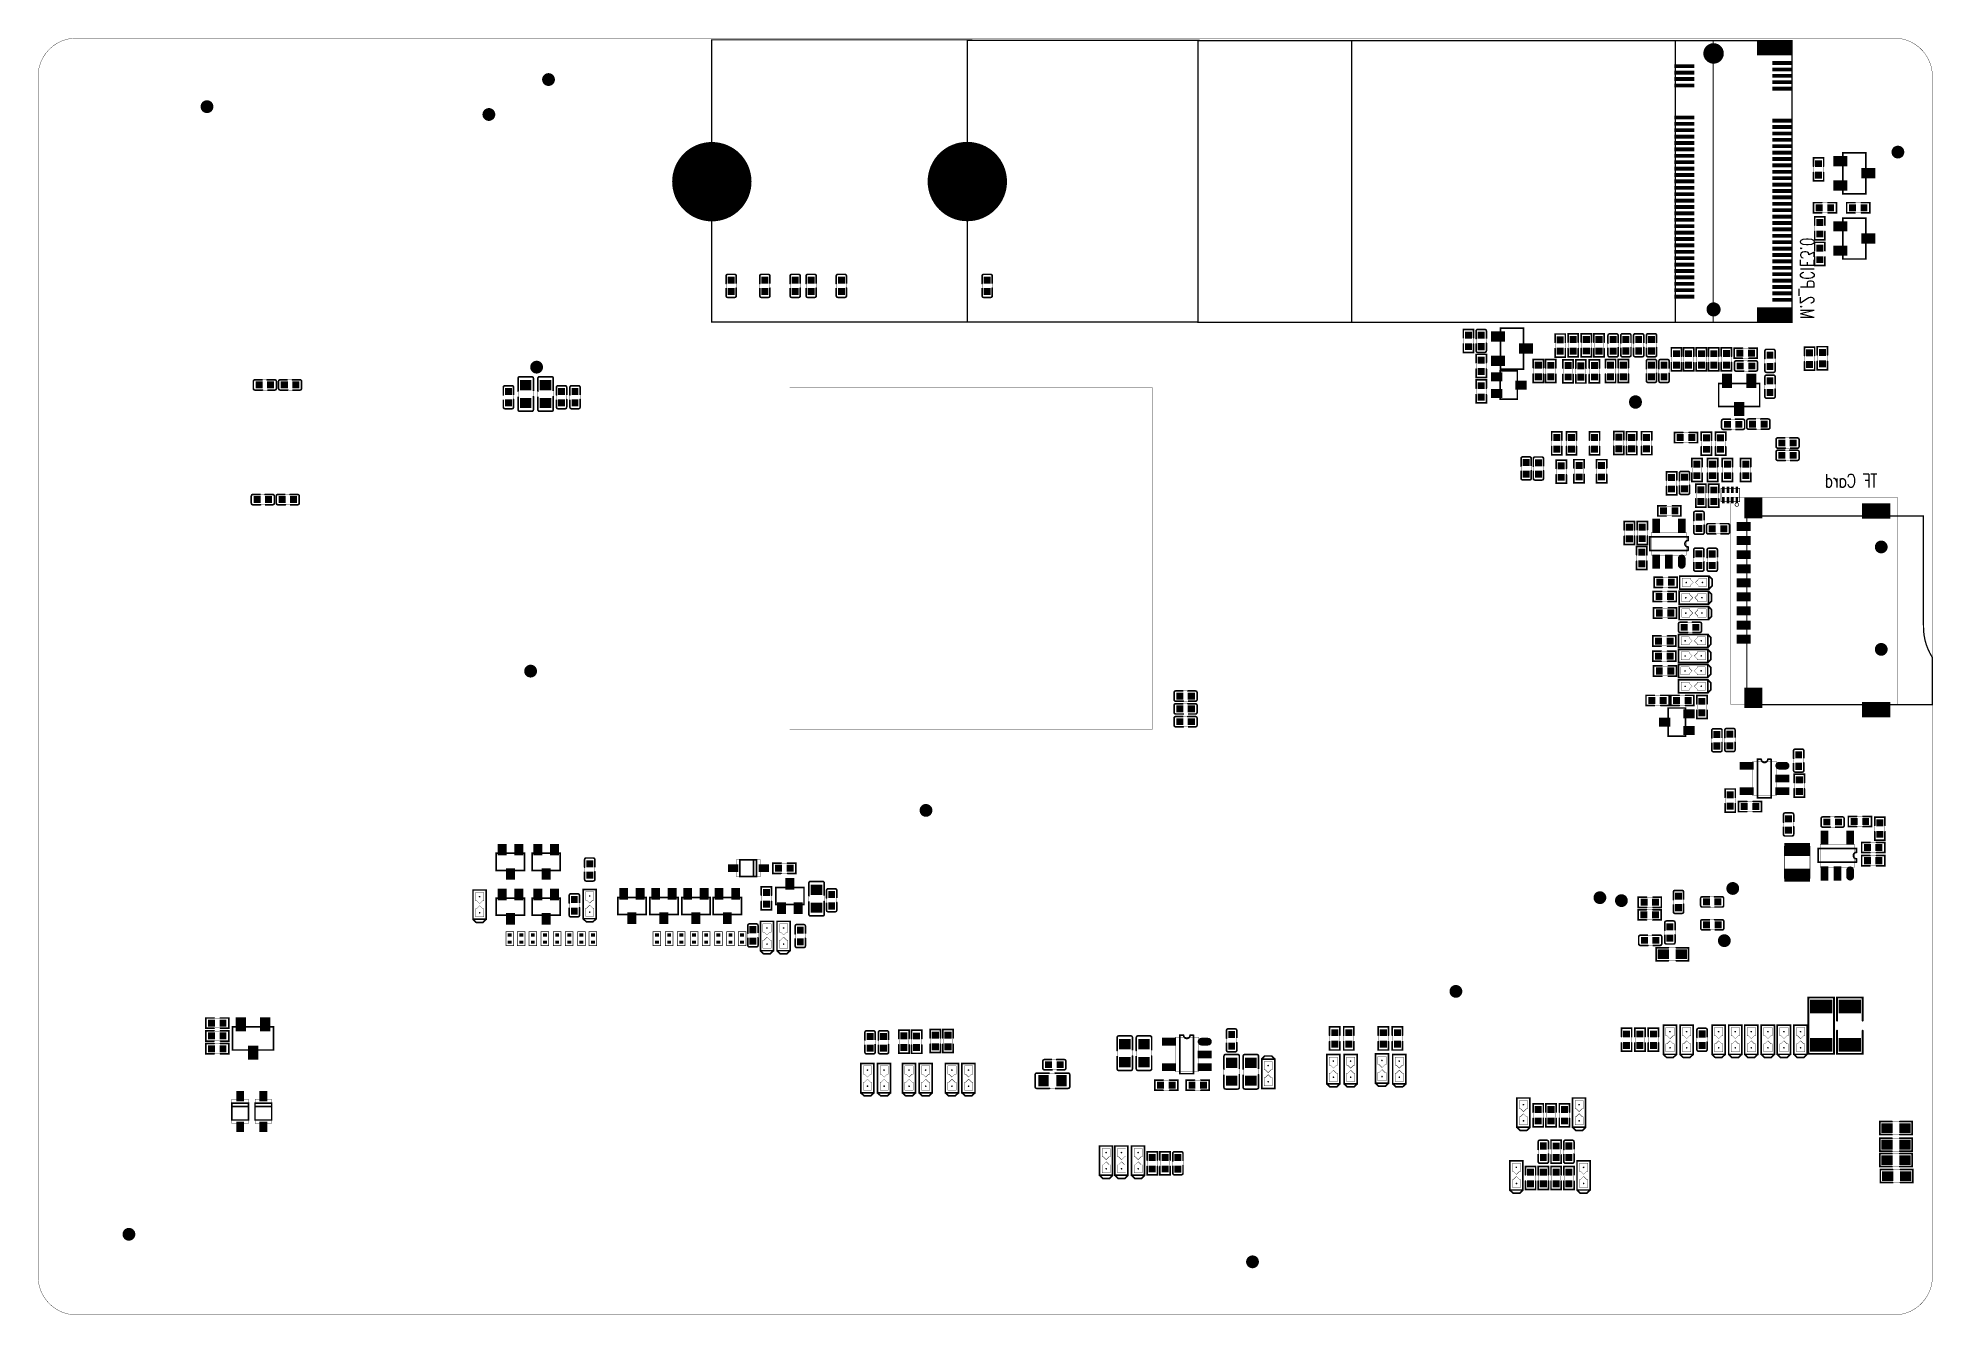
# Model space of a CAD drawing. Extents: x 0 to 148, y 0 to 100.
import ezdxf

# ---------------------------------------------------------------- set-up
doc = ezdxf.new("R2010")
doc.units = 0
doc.linetypes.add('TRMIDX_0', pattern=[2, 1, 1])
doc.linetypes.add('TRMIDX_1', pattern=[2, 1, 1])
for name, color, linetype in [('BOARD_CUTOUT_00', 5, 'CONTINUOUS'), ('BOARD_OUTLINE_00', 5, 'CONTINUOUS'), ('DRIL_NPLTE_THRU_01', 3, 'CONTINUOUS'), ('DRIL_NPLTE_THRU_02', 2, 'CONTINUOUS'), ('DRIL_NPLTE_THRU_03', 136, 'CONTINUOUS'), ('DRIL_NPLTE_THRU_04', 176, 'CONTINUOUS'), ('DRIL_NPLTE_THRU_05', 106, 'CONTINUOUS'), ('DRIL_NPLTE_THRU_06', 146, 'CONTINUOUS'), ('DRIL_PLTE_THRU_01', 3, 'CONTINUOUS'), ('DRIL_PLTE_THRU_02', 2, 'CONTINUOUS'), ('DRIL_PLTE_THRU_03', 136, 'CONTINUOUS'), ('DRIL_PLTE_THRU_04', 176, 'CONTINUOUS'), ('DRIL_PLTE_THRU_05', 106, 'CONTINUOUS'), ('DRIL_PLTE_THRU_06', 146, 'CONTINUOUS'), ('DRIL_SYMBOL', 5, 'CONTINUOUS'), ('PADS_BOT', 130, 'CONTINUOUS'), ('PADS_INNER', 96, 'CONTINUOUS'), ('PADS_TOP', 96, 'CONTINUOUS'), ('PART_BOT_2DLINE_01', 255, 'CONTINUOUS'), ('PART_BOT_2DLINE_120', 6, 'CONTINUOUS'), ('PART_BOT_2DLINE_126', 216, 'CONTINUOUS'), ('PART_BOT_COPPER_01', 255, 'CONTINUOUS'), ('PART_BOT_COPPER_116', 6, 'CONTINUOUS'), ('TEXT_129', 56, 'CONTINUOUS')]:
    doc.layers.add(name, color=color, linetype=linetype)
doc.styles.add('W0$15', font='simplex', dxfattribs={"width": 0.75})

msp = doc.modelspace()

# ---------------------------------------------------------------- texts
at = {"layer": 'TEXT_129', "style": 'W0$15', "text_generation_flag": 2, "width": 0.75}
msp.add_text('M.2_PCIE3.0', height=1.05, rotation=270, dxfattribs=at).set_placement((137.7, 77.8))
msp.add_text('TF Card', height=1.05, dxfattribs=at).set_placement((143.7, 64.65))

# ---------------------------------------------------------------- blocks, each defined once
blk = doc.blocks.new('SMOOTH_0$0254')
at = {"const_width": 0.0127}
blk.add_lwpolyline([(-0.00635, 0, 1), (0.00635, 0, 1)], format="xyb", close=True, dxfattribs=at)
blk = doc.blocks.new('BOARD_43')
at = {"layer": 'BOARD_CUTOUT_00', "const_width": 0.0254}
blk.add_lwpolyline([(-89.28, 73.19), (-60.95, 73.19), (-60.95, 46.45), (-89.28, 46.45)], close=True, dxfattribs=at)
at = {"layer": 'BOARD_OUTLINE_00', "const_width": 0.0254}
blk.add_lwpolyline([(-3, 0.72, 0.414214), (0, 3.73), (0, 97.48, 0.414214), (-3, 100.48), (-145, 100.48, 0.414214), (-148, 97.48), (-148, 3.73, 0.414214), (-145, 0.72)], format="xyb", close=True, dxfattribs=at)
at = {"layer": 'BOARD_CUTOUT_00'}
for p in [(-89.28, 73.19), (-60.95, 73.19), (-89.28, 46.45), (-60.95, 46.45)]:
    blk.add_blockref('SMOOTH_0$0254', p, dxfattribs=at)
at = {"layer": 'BOARD_OUTLINE_00'}
for p in [(0, 3.73), (-3, 0.72)]:
    blk.add_blockref('SMOOTH_0$0254', p, dxfattribs=at)
blk = doc.blocks.new('SMOOTH_0$127')
at = {"const_width": 0.0635}
blk.add_lwpolyline([(-0.03175, 0, 1), (0.03175, 0, 1)], format="xyb", close=True, dxfattribs=at)
blk = doc.blocks.new('PART_BODY_BOT_15')
at = {"layer": 'PART_BOT_2DLINE_126', "const_width": 0.127}
for points in [[(-0.18, 0.4), (-0.77, 0.4, 0.414214), (-0.9, 0.27), (-0.9, -0.27, 0.414214), (-0.77, -0.4), (-0.18, -0.4)], [(0.18, -0.4), (0.77, -0.4, 0.414214), (0.9, -0.27), (0.9, 0.27, 0.414214), (0.77, 0.4), (0.18, 0.4)]]:
    blk.add_lwpolyline(points, format="xyb", dxfattribs=at)
at = {"layer": 'PART_BOT_COPPER_116', "const_width": 0.0254}
blk.add_lwpolyline([(-0.9, 0.4), (0.9, 0.4), (0.9, -0.4), (-0.9, -0.4)], close=True, dxfattribs=at)
at = {"layer": 'PART_BOT_2DLINE_126'}
for p in [(-0.77, 0.4), (-0.18, 0.4), (0.18, -0.4), (0.77, -0.4)]:
    blk.add_blockref('SMOOTH_0$127', p, dxfattribs=at)
at = {"layer": 'PART_BOT_COPPER_116'}
for p in [(-0.9, 0.4), (0.9, 0.4), (-0.9, -0.4), (0.9, -0.4)]:
    blk.add_blockref('SMOOTH_0$0254', p, dxfattribs=at)
blk = doc.blocks.new('DRIL_HOLE_0')
blk.add_lwpolyline([(0, 0, 1), (0, 0, 1)], format="xyb", close=True)
blk = doc.blocks.new('PAD_0')
blk.add_lwpolyline([(0, 0, 1), (0, 0, 1)], format="xyb", close=True)
blk = doc.blocks.new('PAD_1')
at = {"const_width": 0.55}
blk.add_lwpolyline([(-0.27, 0), (0.27, 0)], dxfattribs=at)
blk = doc.blocks.new('STK_BOT_100')
at = {"layer": 'DRIL_PLTE_THRU_01'}
blk.add_blockref('DRIL_HOLE_0', (0, 0), dxfattribs=at)
at = {"layer": 'DRIL_PLTE_THRU_02'}
blk.add_blockref('DRIL_HOLE_0', (0, 0), dxfattribs=at)
at = {"layer": 'DRIL_PLTE_THRU_03'}
blk.add_blockref('DRIL_HOLE_0', (0, 0), dxfattribs=at)
at = {"layer": 'DRIL_PLTE_THRU_04'}
blk.add_blockref('DRIL_HOLE_0', (0, 0), dxfattribs=at)
at = {"layer": 'DRIL_PLTE_THRU_05'}
blk.add_blockref('DRIL_HOLE_0', (0, 0), dxfattribs=at)
at = {"layer": 'DRIL_PLTE_THRU_06'}
blk.add_blockref('DRIL_HOLE_0', (0, 0), dxfattribs=at)
at = {"layer": 'PADS_BOT', "rotation": 90}
blk.add_blockref('PAD_1', (0, 0), dxfattribs=at)
at = {"layer": 'PADS_INNER'}
blk.add_blockref('PAD_0', (0, 0), dxfattribs=at)
at = {"layer": 'PADS_TOP'}
blk.add_blockref('PAD_0', (0, 0), dxfattribs=at)
blk = doc.blocks.new('SYM_BOT_18')
for name, p in [('PART_BODY_BOT_15', (0, 0)), ('STK_BOT_100', (-0.45, 0)), ('STK_BOT_100', (0.45, 0))]:
    blk.add_blockref(name, p)
blk = doc.blocks.new('PART_BOT_2')
blk.add_blockref('SYM_BOT_18', (0, 0))
blk = doc.blocks.new('PART_BOT_3')
blk.add_blockref('SYM_BOT_18', (0, 0))
blk = doc.blocks.new('PART_BOT_6')
blk.add_blockref('SYM_BOT_18', (0, 0))
blk = doc.blocks.new('PART_BOT_7')
blk.add_blockref('SYM_BOT_18', (0, 0))
blk = doc.blocks.new('PART_BOT_9')
blk.add_blockref('SYM_BOT_18', (0, 0))
blk = doc.blocks.new('PART_BOT_13')
blk.add_blockref('SYM_BOT_18', (0, 0))
blk = doc.blocks.new('PART_BOT_14')
blk.add_blockref('SYM_BOT_18', (0, 0))
blk = doc.blocks.new('PART_BOT_16')
blk.add_blockref('SYM_BOT_18', (0, 0))
blk = doc.blocks.new('PART_BOT_17')
blk.add_blockref('SYM_BOT_18', (0, 0))
blk = doc.blocks.new('PART_BOT_18')
blk.add_blockref('SYM_BOT_18', (0, 0))
blk = doc.blocks.new('PART_BOT_19')
blk.add_blockref('SYM_BOT_18', (0, 0))
blk = doc.blocks.new('PART_BOT_23')
blk.add_blockref('SYM_BOT_18', (0, 0))
blk = doc.blocks.new('PART_BOT_32')
blk.add_blockref('SYM_BOT_18', (0, 0))
blk = doc.blocks.new('PART_BOT_34')
blk.add_blockref('SYM_BOT_18', (0, 0))
blk = doc.blocks.new('PART_BOT_36')
blk.add_blockref('SYM_BOT_18', (0, 0))
blk = doc.blocks.new('PART_BOT_37')
blk.add_blockref('SYM_BOT_18', (0, 0))
blk = doc.blocks.new('PART_BOT_38')
blk.add_blockref('SYM_BOT_18', (0, 0))
blk = doc.blocks.new('PART_BOT_47')
blk.add_blockref('SYM_BOT_18', (0, 0))
blk = doc.blocks.new('PART_BOT_55')
blk.add_blockref('SYM_BOT_18', (0, 0))
blk = doc.blocks.new('PART_BOT_58')
blk.add_blockref('SYM_BOT_18', (0, 0))
blk = doc.blocks.new('PART_BOT_64')
blk.add_blockref('SYM_BOT_18', (0, 0))
blk = doc.blocks.new('PART_BOT_67')
blk.add_blockref('SYM_BOT_18', (0, 0))
blk = doc.blocks.new('PART_BOT_72')
blk.add_blockref('SYM_BOT_18', (0, 0))
blk = doc.blocks.new('PART_BODY_BOT_16')
at = {"layer": 'PART_BOT_2DLINE_126', "const_width": 0.127}
for points in [[(-0.21, 0.6), (-1.22, 0.6, 0.414214), (-1.35, 0.47), (-1.35, -0.47, 0.414214), (-1.22, -0.6), (-0.21, -0.6)], [(0.23, -0.6), (1.22, -0.6, 0.414214), (1.35, -0.47), (1.35, 0.47, 0.414214), (1.22, 0.6), (0.23, 0.6)]]:
    blk.add_lwpolyline(points, format="xyb", dxfattribs=at)
at = {"layer": 'PART_BOT_COPPER_116', "const_width": 0.0254}
blk.add_lwpolyline([(-1.35, 0.6), (1.35, 0.6), (1.35, -0.6), (-1.35, -0.6)], close=True, dxfattribs=at)
at = {"layer": 'PART_BOT_2DLINE_126'}
for p in [(-1.22, 0.6), (-0.21, 0.6), (0.23, -0.6), (1.22, -0.6)]:
    blk.add_blockref('SMOOTH_0$127', p, dxfattribs=at)
at = {"layer": 'PART_BOT_COPPER_116'}
for p in [(-1.35, 0.6), (1.35, 0.6), (-1.35, -0.6), (1.35, -0.6)]:
    blk.add_blockref('SMOOTH_0$0254', p, dxfattribs=at)
blk = doc.blocks.new('PAD_2')
at = {"const_width": 0.8001}
blk.add_lwpolyline([(-0.449948, 0), (0.449948, 0)], dxfattribs=at)
blk = doc.blocks.new('STK_BOT_102')
at = {"layer": 'DRIL_PLTE_THRU_01'}
blk.add_blockref('DRIL_HOLE_0', (0, 0), dxfattribs=at)
at = {"layer": 'DRIL_PLTE_THRU_02'}
blk.add_blockref('DRIL_HOLE_0', (0, 0), dxfattribs=at)
at = {"layer": 'DRIL_PLTE_THRU_03'}
blk.add_blockref('DRIL_HOLE_0', (0, 0), dxfattribs=at)
at = {"layer": 'DRIL_PLTE_THRU_04'}
blk.add_blockref('DRIL_HOLE_0', (0, 0), dxfattribs=at)
at = {"layer": 'DRIL_PLTE_THRU_05'}
blk.add_blockref('DRIL_HOLE_0', (0, 0), dxfattribs=at)
at = {"layer": 'DRIL_PLTE_THRU_06'}
blk.add_blockref('DRIL_HOLE_0', (0, 0), dxfattribs=at)
at = {"layer": 'PADS_BOT', "rotation": 90}
blk.add_blockref('PAD_2', (0, 0), dxfattribs=at)
at = {"layer": 'PADS_INNER'}
blk.add_blockref('PAD_0', (0, 0), dxfattribs=at)
at = {"layer": 'PADS_TOP'}
blk.add_blockref('PAD_0', (0, 0), dxfattribs=at)
blk = doc.blocks.new('SYM_BOT_19')
for name, p in [('PART_BODY_BOT_16', (0, 0)), ('STK_BOT_102', (-0.699998, 0)), ('STK_BOT_102', (0.699998, 0))]:
    blk.add_blockref(name, p)
blk = doc.blocks.new('PART_BOT_82')
blk.add_blockref('SYM_BOT_19', (0, 0))
blk = doc.blocks.new('PART_BOT_92')
blk.add_blockref('SYM_BOT_19', (0, 0))
blk = doc.blocks.new('PART_BODY_BOT_9')
at = {"layer": 'PART_BOT_2DLINE_01', "const_width": 0.127}
blk.add_lwpolyline([(-1.15, -0.51), (-1.38, -0.27), (-1.38, 0.26), (-1.15, 0.5)], dxfattribs=at)
blk.add_lwpolyline([(1.15, -0.52), (1.15, 0.5), (-1.14, 0.5), (-1.14, -0.52)], close=True, dxfattribs=at)
at = {"layer": 'PART_BOT_COPPER_01', "linetype": 'TRMIDX_0', "const_width": 0.0254}
blk.add_lwpolyline([(-0.95, 0.32), (-0.31, 0.32), (-0.31, 0.23), (-0.08, 0), (-0.31, -0.23), (-0.31, -0.32), (-0.95, -0.32)], close=True, dxfattribs=at)
at = {"layer": 'PART_BOT_COPPER_01', "linetype": 'TRMIDX_1', "const_width": 0.0254}
blk.add_lwpolyline([(0.95, -0.32), (0.31, -0.32), (0.31, -0.23), (0.08, 0), (0.31, 0.23), (0.31, 0.32), (0.95, 0.32)], close=True, dxfattribs=at)
at = {"layer": 'PART_BOT_COPPER_116', "const_width": 0.0254}
blk.add_lwpolyline([(-1.14, -0.52), (1.15, -0.52), (1.15, 0.5), (-1.14, 0.5)], close=True, dxfattribs=at)
at = {"layer": 'PART_BOT_2DLINE_01'}
for p in [(-1.38, 0.26), (-1.15, 0.5), (-1.14, 0.5), (1.15, 0.5), (-1.38, -0.27), (-1.15, -0.51), (-1.14, -0.52), (1.15, -0.52)]:
    blk.add_blockref('SMOOTH_0$127', p, dxfattribs=at)
at = {"layer": 'PART_BOT_COPPER_01'}
for p in [(-0.95, 0.32), (-0.31, 0.32), (-0.31, 0.23), (-0.08, 0), (0.08, 0), (0.31, 0.32), (0.31, 0.23), (0.95, 0.32), (-0.95, -0.32), (-0.31, -0.23), (-0.31, -0.32), (0.31, -0.23), (0.31, -0.32), (0.95, -0.32)]:
    blk.add_blockref('SMOOTH_0$0254', p, dxfattribs=at)
at = {"layer": 'PART_BOT_COPPER_116'}
for p in [(-1.14, 0.5), (1.15, 0.5), (-1.14, -0.52), (1.15, -0.52)]:
    blk.add_blockref('SMOOTH_0$0254', p, dxfattribs=at)
blk = doc.blocks.new('PAD_3')
at = {"const_width": 0.0635}
blk.add_lwpolyline([(0, -0.03175, 1), (0, 0.03175, 1)], format="xyb", close=True, dxfattribs=at)
blk = doc.blocks.new('STK_BOT_77')
at = {"layer": 'DRIL_PLTE_THRU_01'}
blk.add_blockref('DRIL_HOLE_0', (0, 0), dxfattribs=at)
at = {"layer": 'DRIL_PLTE_THRU_02'}
blk.add_blockref('DRIL_HOLE_0', (0, 0), dxfattribs=at)
at = {"layer": 'DRIL_PLTE_THRU_03'}
blk.add_blockref('DRIL_HOLE_0', (0, 0), dxfattribs=at)
at = {"layer": 'DRIL_PLTE_THRU_04'}
blk.add_blockref('DRIL_HOLE_0', (0, 0), dxfattribs=at)
at = {"layer": 'DRIL_PLTE_THRU_05'}
blk.add_blockref('DRIL_HOLE_0', (0, 0), dxfattribs=at)
at = {"layer": 'DRIL_PLTE_THRU_06'}
blk.add_blockref('DRIL_HOLE_0', (0, 0), dxfattribs=at)
at = {"layer": 'PADS_BOT'}
blk.add_blockref('PAD_3', (0, 0), dxfattribs=at)
at = {"layer": 'PADS_INNER'}
blk.add_blockref('PAD_0', (0, 0), dxfattribs=at)
at = {"layer": 'PADS_TOP'}
blk.add_blockref('PAD_0', (0, 0), dxfattribs=at)
blk = doc.blocks.new('SYM_BOT_12')
for name, p in [('PART_BODY_BOT_9', (0, 0)), ('STK_BOT_77', (-0.62992, 0)), ('STK_BOT_77', (0.62992, -0.007112))]:
    blk.add_blockref(name, p)
blk = doc.blocks.new('PART_BOT_135')
blk.add_blockref('SYM_BOT_12', (0, 0))
blk = doc.blocks.new('PART_BOT_136')
blk.add_blockref('SYM_BOT_12', (0, 0))
blk = doc.blocks.new('PART_BOT_137')
blk.add_blockref('SYM_BOT_12', (0, 0))
blk = doc.blocks.new('PART_BOT_138')
blk.add_blockref('SYM_BOT_12', (0, 0))
blk = doc.blocks.new('PART_BOT_139')
blk.add_blockref('SYM_BOT_12', (0, 0))
blk = doc.blocks.new('PART_BOT_140')
blk.add_blockref('SYM_BOT_12', (0, 0))
blk = doc.blocks.new('PART_BOT_141')
blk.add_blockref('SYM_BOT_12', (0, 0))
blk = doc.blocks.new('PART_BOT_143')
blk.add_blockref('SYM_BOT_12', (0, 0))
blk = doc.blocks.new('PART_BOT_144')
blk.add_blockref('SYM_BOT_12', (0, 0))
blk = doc.blocks.new('PART_BOT_145')
blk.add_blockref('SYM_BOT_12', (0, 0))
blk = doc.blocks.new('PART_BOT_146')
blk.add_blockref('SYM_BOT_12', (0, 0))
blk = doc.blocks.new('PART_BOT_147')
blk.add_blockref('SYM_BOT_12', (0, 0))
blk = doc.blocks.new('PART_BOT_148')
blk.add_blockref('SYM_BOT_12', (0, 0))
blk = doc.blocks.new('PART_BOT_149')
blk.add_blockref('SYM_BOT_12', (0, 0))
blk = doc.blocks.new('PART_BOT_150')
blk.add_blockref('SYM_BOT_12', (0, 0))
blk = doc.blocks.new('PART_BOT_151')
blk.add_blockref('SYM_BOT_12', (0, 0))
blk = doc.blocks.new('PART_BOT_152')
blk.add_blockref('SYM_BOT_12', (0, 0))
blk = doc.blocks.new('PART_BOT_154')
blk.add_blockref('SYM_BOT_12', (0, 0))
blk = doc.blocks.new('PART_BOT_155')
blk.add_blockref('SYM_BOT_12', (0, 0))
blk = doc.blocks.new('PART_BOT_162')
blk.add_blockref('SYM_BOT_12', (0, 0))
blk = doc.blocks.new('PART_BOT_163')
blk.add_blockref('SYM_BOT_12', (0, 0))
blk = doc.blocks.new('PART_BOT_165')
blk.add_blockref('SYM_BOT_12', (0, 0))
blk = doc.blocks.new('PART_BOT_166')
blk.add_blockref('SYM_BOT_12', (0, 0))
blk = doc.blocks.new('PART_BOT_167')
blk.add_blockref('SYM_BOT_12', (0, 0))
blk = doc.blocks.new('PART_BOT_168')
blk.add_blockref('SYM_BOT_12', (0, 0))
blk = doc.blocks.new('PART_BOT_179')
blk.add_blockref('SYM_BOT_12', (0, 0))
blk = doc.blocks.new('PART_BOT_180')
blk.add_blockref('SYM_BOT_12', (0, 0))
blk = doc.blocks.new('PART_BOT_181')
blk.add_blockref('SYM_BOT_12', (0, 0))
blk = doc.blocks.new('PART_BOT_185')
blk.add_blockref('SYM_BOT_12', (0, 0))
blk = doc.blocks.new('PART_BOT_188')
blk.add_blockref('SYM_BOT_12', (0, 0))
blk = doc.blocks.new('PART_BOT_189')
blk.add_blockref('SYM_BOT_12', (0, 0))
blk = doc.blocks.new('PART_BOT_191')
blk.add_blockref('SYM_BOT_12', (0, 0))
blk = doc.blocks.new('PART_BOT_193')
blk.add_blockref('SYM_BOT_12', (0, 0))
blk = doc.blocks.new('PART_BOT_194')
blk.add_blockref('SYM_BOT_12', (0, 0))
blk = doc.blocks.new('PART_BOT_195')
blk.add_blockref('SYM_BOT_12', (0, 0))
blk = doc.blocks.new('PART_BOT_196')
blk.add_blockref('SYM_BOT_12', (0, 0))
blk = doc.blocks.new('PART_BOT_197')
blk.add_blockref('SYM_BOT_12', (0, 0))
blk = doc.blocks.new('SMOOTH_0$10008')
at = {"const_width": 0.05004}
blk.add_lwpolyline([(-0.02502, 0, 1), (0.02502, 0, 1)], format="xyb", close=True, dxfattribs=at)
blk = doc.blocks.new('PART_BODY_BOT_37')
at = {"layer": 'PART_BOT_2DLINE_01', "const_width": 0.1}
blk.add_lwpolyline([(-11, 6.15), (11, 6.15), (11, -2.95), (-11, -2.95)], close=True, dxfattribs=at)
for points in [[(-11, 0), (11, 0)], [(-11, -2.95), (-11, -28.25), (11, -28.25), (11, -2.9)], [(-11, -28.25), (-11, -40.25), (11, -40.25), (11, -28.2)], [(-10.99, -40.25), (-10.99, -58.28), (11.02, -58.28), (11.02, -40.14)], [(-10.99, -58.27), (-10.99, -78.24), (11.06, -78.24), (11.06, -57.91)]]:
    blk.add_lwpolyline(points, dxfattribs=at)
at = {"layer": 'PART_BOT_2DLINE_01'}
for p in [(-11, 6.15), (11, 6.15), (-11, 0), (11, 0), (-11, -2.95), (-11, -2.95), (11, -2.9), (11, -2.95), (-11, -28.25), (-11, -28.25), (11, -28.2), (11, -28.25), (-11, -40.25), (-10.99, -40.25), (11, -40.25), (11.02, -40.14), (-10.99, -58.27), (-10.99, -58.28), (11.02, -58.28), (11.06, -57.91), (-10.99, -78.24), (11.06, -78.24)]:
    blk.add_blockref('SMOOTH_0$10008', p, dxfattribs=at)
blk = doc.blocks.new('PAD_4')
at = {"const_width": 0.3}
blk.add_lwpolyline([(-0.775, 0), (0.775, 0)], dxfattribs=at)
blk = doc.blocks.new('STK_BOT_119')
at = {"layer": 'DRIL_NPLTE_THRU_01'}
blk.add_blockref('DRIL_HOLE_0', (0, 0), dxfattribs=at)
at = {"layer": 'DRIL_NPLTE_THRU_02'}
blk.add_blockref('DRIL_HOLE_0', (0, 0), dxfattribs=at)
at = {"layer": 'DRIL_NPLTE_THRU_03'}
blk.add_blockref('DRIL_HOLE_0', (0, 0), dxfattribs=at)
at = {"layer": 'DRIL_NPLTE_THRU_04'}
blk.add_blockref('DRIL_HOLE_0', (0, 0), dxfattribs=at)
at = {"layer": 'DRIL_NPLTE_THRU_05'}
blk.add_blockref('DRIL_HOLE_0', (0, 0), dxfattribs=at)
at = {"layer": 'DRIL_NPLTE_THRU_06'}
blk.add_blockref('DRIL_HOLE_0', (0, 0), dxfattribs=at)
at = {"layer": 'PADS_BOT', "rotation": 90}
blk.add_blockref('PAD_4', (0, 0), dxfattribs=at)
at = {"layer": 'PADS_INNER'}
blk.add_blockref('PAD_0', (0, 0), dxfattribs=at)
at = {"layer": 'PADS_TOP'}
blk.add_blockref('PAD_0', (0, 0), dxfattribs=at)
blk = doc.blocks.new('PAD_5')
at = {"const_width": 1.2}
blk.add_lwpolyline([(-1.375, 0), (1.375, 0)], dxfattribs=at)
blk = doc.blocks.new('STK_BOT_120')
at = {"layer": 'DRIL_NPLTE_THRU_01'}
blk.add_blockref('DRIL_HOLE_0', (0, 0), dxfattribs=at)
at = {"layer": 'DRIL_NPLTE_THRU_02'}
blk.add_blockref('DRIL_HOLE_0', (0, 0), dxfattribs=at)
at = {"layer": 'DRIL_NPLTE_THRU_03'}
blk.add_blockref('DRIL_HOLE_0', (0, 0), dxfattribs=at)
at = {"layer": 'DRIL_NPLTE_THRU_04'}
blk.add_blockref('DRIL_HOLE_0', (0, 0), dxfattribs=at)
at = {"layer": 'DRIL_NPLTE_THRU_05'}
blk.add_blockref('DRIL_HOLE_0', (0, 0), dxfattribs=at)
at = {"layer": 'DRIL_NPLTE_THRU_06'}
blk.add_blockref('DRIL_HOLE_0', (0, 0), dxfattribs=at)
at = {"layer": 'PADS_BOT', "rotation": 90}
blk.add_blockref('PAD_5', (0, 0), dxfattribs=at)
at = {"layer": 'PADS_INNER'}
blk.add_blockref('PAD_0', (0, 0), dxfattribs=at)
at = {"layer": 'PADS_TOP'}
blk.add_blockref('PAD_0', (0, 0), dxfattribs=at)
blk = doc.blocks.new('DRIL_SYMBOL_1$1')
at = {"layer": 'DRIL_SYMBOL', "const_width": 0.0508}
for points in [[(-0.254, 0), (0.254, 0)], [(0, -0.254), (0, 0.254)]]:
    blk.add_lwpolyline(points, dxfattribs=at)
blk = doc.blocks.new('DRIL_HOLE_1$1')
at = {"const_width": 0.55}
blk.add_lwpolyline([(-0.275, 0, 1), (0.275, 0, 1)], format="xyb", close=True, dxfattribs=at)
blk.add_blockref('DRIL_SYMBOL_1$1', (0, 0))
blk = doc.blocks.new('PAD_6')
at = {"const_width": 0.55}
blk.add_lwpolyline([(0, -0.275, 1), (0, 0.275, 1)], format="xyb", close=True, dxfattribs=at)
blk = doc.blocks.new('STK_BOT_121')
at = {"layer": 'DRIL_NPLTE_THRU_01'}
blk.add_blockref('DRIL_HOLE_1$1', (0, 0), dxfattribs=at)
at = {"layer": 'DRIL_NPLTE_THRU_02'}
blk.add_blockref('DRIL_HOLE_1$1', (0, 0), dxfattribs=at)
at = {"layer": 'DRIL_NPLTE_THRU_03'}
blk.add_blockref('DRIL_HOLE_1$1', (0, 0), dxfattribs=at)
at = {"layer": 'DRIL_NPLTE_THRU_04'}
blk.add_blockref('DRIL_HOLE_1$1', (0, 0), dxfattribs=at)
at = {"layer": 'DRIL_NPLTE_THRU_05'}
blk.add_blockref('DRIL_HOLE_1$1', (0, 0), dxfattribs=at)
at = {"layer": 'DRIL_NPLTE_THRU_06'}
blk.add_blockref('DRIL_HOLE_1$1', (0, 0), dxfattribs=at)
at = {"layer": 'PADS_BOT'}
blk.add_blockref('PAD_6', (0, 0), dxfattribs=at)
at = {"layer": 'PADS_INNER'}
blk.add_blockref('PAD_6', (0, 0), dxfattribs=at)
at = {"layer": 'PADS_TOP'}
blk.add_blockref('PAD_6', (0, 0), dxfattribs=at)
blk = doc.blocks.new('DRIL_SYMBOL_1$6')
at = {"layer": 'DRIL_SYMBOL', "const_width": 0.0508}
for points in [[(-0.254, 0), (0.254, 0)], [(0, -0.254), (0, 0.254)]]:
    blk.add_lwpolyline(points, dxfattribs=at)
blk = doc.blocks.new('DRIL_HOLE_1$6')
at = {"const_width": 0.8}
blk.add_lwpolyline([(-0.4, 0, 1), (0.4, 0, 1)], format="xyb", close=True, dxfattribs=at)
blk.add_blockref('DRIL_SYMBOL_1$6', (0, 0))
blk = doc.blocks.new('PAD_7')
at = {"const_width": 0.8}
blk.add_lwpolyline([(0, -0.4, 1), (0, 0.4, 1)], format="xyb", close=True, dxfattribs=at)
blk = doc.blocks.new('STK_BOT_122')
at = {"layer": 'DRIL_NPLTE_THRU_01'}
blk.add_blockref('DRIL_HOLE_1$6', (0, 0), dxfattribs=at)
at = {"layer": 'DRIL_NPLTE_THRU_02'}
blk.add_blockref('DRIL_HOLE_1$6', (0, 0), dxfattribs=at)
at = {"layer": 'DRIL_NPLTE_THRU_03'}
blk.add_blockref('DRIL_HOLE_1$6', (0, 0), dxfattribs=at)
at = {"layer": 'DRIL_NPLTE_THRU_04'}
blk.add_blockref('DRIL_HOLE_1$6', (0, 0), dxfattribs=at)
at = {"layer": 'DRIL_NPLTE_THRU_05'}
blk.add_blockref('DRIL_HOLE_1$6', (0, 0), dxfattribs=at)
at = {"layer": 'DRIL_NPLTE_THRU_06'}
blk.add_blockref('DRIL_HOLE_1$6', (0, 0), dxfattribs=at)
at = {"layer": 'PADS_BOT'}
blk.add_blockref('PAD_7', (0, 0), dxfattribs=at)
at = {"layer": 'PADS_INNER'}
blk.add_blockref('PAD_7', (0, 0), dxfattribs=at)
at = {"layer": 'PADS_TOP'}
blk.add_blockref('PAD_7', (0, 0), dxfattribs=at)
blk = doc.blocks.new('SYM_BOT_40')
for name, p in [('STK_BOT_120', (-10.45, 4.8)), ('PART_BODY_BOT_37', (0, 0)), ('STK_BOT_119', (-9.25, 5.4)), ('STK_BOT_119', (-8.75, 5.4)), ('STK_BOT_119', (-8.25, 5.4)), ('STK_BOT_119', (-7.75, 5.4)), ('STK_BOT_119', (-7.25, 5.4)), ('STK_BOT_119', (-6.75, 5.4)), ('STK_BOT_119', (-6.25, 5.4)), ('STK_BOT_119', (-5.75, 5.4)), ('STK_BOT_119', (-5.25, 5.4)), ('STK_BOT_119', (-4.75, 5.4)), ('STK_BOT_119', (-4.25, 5.4)), ('STK_BOT_119', (-3.75, 5.4)), ('STK_BOT_119', (-3.25, 5.4)), ('STK_BOT_119', (-2.75, 5.4)), ('STK_BOT_119', (-2.25, 5.4)), ('STK_BOT_119', (-1.75, 5.4)), ('STK_BOT_119', (-1.25, 5.4)), ('STK_BOT_119', (-0.75, 5.4)), ('STK_BOT_119', (-0.25, 5.4)), ('STK_BOT_119', (0.25, 5.4)), ('STK_BOT_119', (0.75, 5.4)), ('STK_BOT_119', (1.25, 5.4)), ('STK_BOT_119', (1.75, 5.4)), ('STK_BOT_119', (2.25, 5.4)), ('STK_BOT_119', (2.75, 5.4)), ('STK_BOT_119', (3.25, 5.4)), ('STK_BOT_119', (3.75, 5.4)), ('STK_BOT_119', (4.25, 5.4)), ('STK_BOT_119', (4.75, 5.4)), ('STK_BOT_119', (7.25, 5.4)), ('STK_BOT_119', (7.75, 5.4)), ('STK_BOT_119', (8.25, 5.4)), ('STK_BOT_119', (8.75, 5.4)), ('STK_BOT_119', (9.25, 5.4)), ('STK_BOT_120', (10.45, 4.8)), ('STK_BOT_121', (-10, 0.03)), ('STK_BOT_122', (10, 0.03)), ('STK_BOT_119', (-9, -2.25)), ('STK_BOT_119', (-8.5, -2.25)), ('STK_BOT_119', (-8, -2.25)), ('STK_BOT_119', (-7.5, -2.25)), ('STK_BOT_119', (-7, -2.25)), ('STK_BOT_119', (-6.5, -2.25)), ('STK_BOT_119', (-6, -2.25)), ('STK_BOT_119', (-5.5, -2.25)), ('STK_BOT_119', (-5, -2.25)), ('STK_BOT_119', (-4.5, -2.25)), ('STK_BOT_119', (-4, -2.25)), ('STK_BOT_119', (-3.5, -2.25)), ('STK_BOT_119', (-3, -2.25)), ('STK_BOT_119', (-2.5, -2.25)), ('STK_BOT_119', (-2, -2.25)), ('STK_BOT_119', (-1.5, -2.25)), ('STK_BOT_119', (-1, -2.25)), ('STK_BOT_119', (-0.5, -2.25)), ('STK_BOT_119', (0, -2.25)), ('STK_BOT_119', (0.5, -2.25)), ('STK_BOT_119', (1, -2.25)), ('STK_BOT_119', (1.5, -2.25)), ('STK_BOT_119', (2, -2.25)), ('STK_BOT_119', (2.5, -2.25)), ('STK_BOT_119', (3, -2.25)), ('STK_BOT_119', (3.5, -2.25)), ('STK_BOT_119', (4, -2.25)), ('STK_BOT_119', (4.5, -2.25)), ('STK_BOT_119', (5, -2.25)), ('STK_BOT_119', (7.5, -2.25)), ('STK_BOT_119', (8, -2.25)), ('STK_BOT_119', (8.5, -2.25)), ('STK_BOT_119', (9, -2.25))]:
    blk.add_blockref(name, p)
blk = doc.blocks.new('PART_BOT_208')
blk.add_blockref('SYM_BOT_40', (0, 0))
blk = doc.blocks.new('SMOOTH_0$05')
at = {"const_width": 0.025}
blk.add_lwpolyline([(-0.0125, 0, 1), (0.0125, 0, 1)], format="xyb", close=True, dxfattribs=at)
blk = doc.blocks.new('PART_BODY_BOT_49')
at = {"layer": 'PART_BOT_2DLINE_126', "const_width": 0.05}
blk.add_lwpolyline([(-0.55, 0.3), (0.55, 0.3), (0.55, -0.3), (-0.55, -0.3)], close=True, dxfattribs=at)
at = {"layer": 'PART_BOT_COPPER_116', "const_width": 0.0254}
blk.add_lwpolyline([(-0.55, -0.3), (-0.55, 0.3), (0.55, 0.3), (0.55, -0.3)], close=True, dxfattribs=at)
at = {"layer": 'PART_BOT_2DLINE_126'}
for p in [(-0.55, 0.3), (0.55, 0.3), (-0.55, -0.3), (0.55, -0.3)]:
    blk.add_blockref('SMOOTH_0$05', p, dxfattribs=at)
at = {"layer": 'PART_BOT_COPPER_116'}
for p in [(-0.55, 0.3), (0.55, 0.3), (-0.55, -0.3), (0.55, -0.3)]:
    blk.add_blockref('SMOOTH_0$0254', p, dxfattribs=at)
blk = doc.blocks.new('PAD_8')
at = {"const_width": 0.25}
blk.add_lwpolyline([(-0.15, 0), (0.15, 0)], dxfattribs=at)
blk = doc.blocks.new('STK_BOT_309')
at = {"layer": 'DRIL_PLTE_THRU_01'}
blk.add_blockref('DRIL_HOLE_0', (0, 0), dxfattribs=at)
at = {"layer": 'DRIL_PLTE_THRU_02'}
blk.add_blockref('DRIL_HOLE_0', (0, 0), dxfattribs=at)
at = {"layer": 'DRIL_PLTE_THRU_03'}
blk.add_blockref('DRIL_HOLE_0', (0, 0), dxfattribs=at)
at = {"layer": 'DRIL_PLTE_THRU_04'}
blk.add_blockref('DRIL_HOLE_0', (0, 0), dxfattribs=at)
at = {"layer": 'DRIL_PLTE_THRU_05'}
blk.add_blockref('DRIL_HOLE_0', (0, 0), dxfattribs=at)
at = {"layer": 'DRIL_PLTE_THRU_06'}
blk.add_blockref('DRIL_HOLE_0', (0, 0), dxfattribs=at)
at = {"layer": 'PADS_BOT', "rotation": 90}
blk.add_blockref('PAD_8', (0, 0), dxfattribs=at)
at = {"layer": 'PADS_INNER'}
blk.add_blockref('PAD_0', (0, 0), dxfattribs=at)
at = {"layer": 'PADS_TOP'}
blk.add_blockref('PAD_0', (0, 0), dxfattribs=at)
blk = doc.blocks.new('SYM_BOT_51')
for name, p in [('PART_BODY_BOT_49', (0, 0)), ('STK_BOT_309', (-0.28, 0)), ('STK_BOT_309', (0.28, 0))]:
    blk.add_blockref(name, p)
blk = doc.blocks.new('PART_BOT_214')
blk.add_blockref('SYM_BOT_51', (0, 0))
blk = doc.blocks.new('PART_BOT_215')
blk.add_blockref('SYM_BOT_51', (0, 0))
blk = doc.blocks.new('PART_BOT_216')
blk.add_blockref('SYM_BOT_51', (0, 0))
blk = doc.blocks.new('PART_BOT_217')
blk.add_blockref('SYM_BOT_51', (0, 0))
blk = doc.blocks.new('PART_BOT_218')
blk.add_blockref('SYM_BOT_51', (0, 0))
blk = doc.blocks.new('PART_BOT_219')
blk.add_blockref('SYM_BOT_51', (0, 0))
blk = doc.blocks.new('PART_BOT_220')
blk.add_blockref('SYM_BOT_51', (0, 0))
blk = doc.blocks.new('PART_BOT_221')
blk.add_blockref('SYM_BOT_51', (0, 0))
blk = doc.blocks.new('PART_BOT_222')
blk.add_blockref('SYM_BOT_51', (0, 0))
blk = doc.blocks.new('PART_BOT_223')
blk.add_blockref('SYM_BOT_51', (0, 0))
blk = doc.blocks.new('PART_BOT_224')
blk.add_blockref('SYM_BOT_51', (0, 0))
blk = doc.blocks.new('PART_BOT_225')
blk.add_blockref('SYM_BOT_51', (0, 0))
blk = doc.blocks.new('PART_BOT_226')
blk.add_blockref('SYM_BOT_51', (0, 0))
blk = doc.blocks.new('PART_BOT_227')
blk.add_blockref('SYM_BOT_51', (0, 0))
blk = doc.blocks.new('PART_BOT_228')
blk.add_blockref('SYM_BOT_51', (0, 0))
blk = doc.blocks.new('PART_BOT_229')
blk.add_blockref('SYM_BOT_51', (0, 0))
blk = doc.blocks.new('PART_BODY_BOT_17')
at = {"layer": 'PART_BOT_2DLINE_126', "const_width": 0.127}
for points in [[(-0.25, 0.4), (-0.9, 0.4), (-0.9, -0.4), (-0.25, -0.4)], [(0.25, 0.4), (0.9, 0.4), (0.9, -0.4), (0.25, -0.4)]]:
    blk.add_lwpolyline(points, dxfattribs=at)
at = {"layer": 'PART_BOT_COPPER_116', "const_width": 0.0254}
blk.add_lwpolyline([(-0.89, -0.38), (0.89, -0.38), (0.89, 0.38), (-0.89, 0.38)], close=True, dxfattribs=at)
at = {"layer": 'PART_BOT_2DLINE_126'}
for p in [(-0.9, 0.4), (-0.25, 0.4), (0.25, 0.4), (0.9, 0.4), (-0.9, -0.4), (-0.25, -0.4), (0.25, -0.4), (0.9, -0.4)]:
    blk.add_blockref('SMOOTH_0$127', p, dxfattribs=at)
at = {"layer": 'PART_BOT_COPPER_116'}
for p in [(-0.89, 0.38), (0.89, 0.38), (-0.89, -0.38), (0.89, -0.38)]:
    blk.add_blockref('SMOOTH_0$0254', p, dxfattribs=at)
blk = doc.blocks.new('PAD_9')
at = {"const_width": 0.55}
blk.add_lwpolyline([(-0.27, 0), (0.27, 0)], dxfattribs=at)
blk = doc.blocks.new('STK_BOT_103')
at = {"layer": 'DRIL_PLTE_THRU_01'}
blk.add_blockref('DRIL_HOLE_0', (0, 0), dxfattribs=at)
at = {"layer": 'DRIL_PLTE_THRU_02'}
blk.add_blockref('DRIL_HOLE_0', (0, 0), dxfattribs=at)
at = {"layer": 'DRIL_PLTE_THRU_03'}
blk.add_blockref('DRIL_HOLE_0', (0, 0), dxfattribs=at)
at = {"layer": 'DRIL_PLTE_THRU_04'}
blk.add_blockref('DRIL_HOLE_0', (0, 0), dxfattribs=at)
at = {"layer": 'DRIL_PLTE_THRU_05'}
blk.add_blockref('DRIL_HOLE_0', (0, 0), dxfattribs=at)
at = {"layer": 'DRIL_PLTE_THRU_06'}
blk.add_blockref('DRIL_HOLE_0', (0, 0), dxfattribs=at)
at = {"layer": 'PADS_BOT'}
blk.add_blockref('PAD_9', (0, 0), dxfattribs=at)
at = {"layer": 'PADS_INNER'}
blk.add_blockref('PAD_0', (0, 0), dxfattribs=at)
at = {"layer": 'PADS_TOP'}
blk.add_blockref('PAD_0', (0, 0), dxfattribs=at)
blk = doc.blocks.new('SYM_BOT_20')
for name, p in [('STK_BOT_103', (-0.45, 0)), ('PART_BODY_BOT_17', (0, 0)), ('STK_BOT_103', (0.45, 0))]:
    blk.add_blockref(name, p)
blk = doc.blocks.new('PART_BOT_231')
blk.add_blockref('SYM_BOT_20', (0, 0))
blk = doc.blocks.new('PART_BOT_233')
blk.add_blockref('SYM_BOT_20', (0, 0))
blk = doc.blocks.new('PART_BOT_234')
blk.add_blockref('SYM_BOT_20', (0, 0))
blk = doc.blocks.new('PART_BOT_235')
blk.add_blockref('SYM_BOT_20', (0, 0))
blk = doc.blocks.new('PART_BOT_236')
blk.add_blockref('SYM_BOT_20', (0, 0))
blk = doc.blocks.new('PART_BOT_237')
blk.add_blockref('SYM_BOT_20', (0, 0))
blk = doc.blocks.new('PART_BOT_238')
blk.add_blockref('SYM_BOT_20', (0, 0))
blk = doc.blocks.new('PART_BOT_239')
blk.add_blockref('SYM_BOT_20', (0, 0))
blk = doc.blocks.new('PART_BOT_254')
blk.add_blockref('SYM_BOT_20', (0, 0))
blk = doc.blocks.new('PART_BOT_275')
blk.add_blockref('SYM_BOT_20', (0, 0))
blk = doc.blocks.new('PART_BOT_276')
blk.add_blockref('SYM_BOT_20', (0, 0))
blk = doc.blocks.new('PART_BOT_290')
blk.add_blockref('SYM_BOT_20', (0, 0))
blk = doc.blocks.new('PART_BOT_303')
blk.add_blockref('SYM_BOT_20', (0, 0))
blk = doc.blocks.new('PART_BOT_304')
blk.add_blockref('SYM_BOT_20', (0, 0))
blk = doc.blocks.new('PART_BOT_305')
blk.add_blockref('SYM_BOT_20', (0, 0))
blk = doc.blocks.new('PART_BOT_306')
blk.add_blockref('SYM_BOT_20', (0, 0))
blk = doc.blocks.new('PART_BOT_308')
blk.add_blockref('SYM_BOT_20', (0, 0))
blk = doc.blocks.new('PART_BOT_309')
blk.add_blockref('SYM_BOT_20', (0, 0))
blk = doc.blocks.new('PART_BOT_310')
blk.add_blockref('SYM_BOT_20', (0, 0))
blk = doc.blocks.new('PART_BOT_311')
blk.add_blockref('SYM_BOT_20', (0, 0))
blk = doc.blocks.new('PART_BOT_312')
blk.add_blockref('SYM_BOT_20', (0, 0))
blk = doc.blocks.new('PART_BOT_313')
blk.add_blockref('SYM_BOT_20', (0, 0))
blk = doc.blocks.new('PART_BOT_314')
blk.add_blockref('SYM_BOT_20', (0, 0))
blk = doc.blocks.new('PART_BOT_315')
blk.add_blockref('SYM_BOT_20', (0, 0))
blk = doc.blocks.new('PART_BOT_317')
blk.add_blockref('SYM_BOT_20', (0, 0))
blk = doc.blocks.new('PART_BOT_320')
blk.add_blockref('SYM_BOT_20', (0, 0))
blk = doc.blocks.new('PART_BOT_321')
blk.add_blockref('SYM_BOT_20', (0, 0))
blk = doc.blocks.new('PART_BOT_322')
blk.add_blockref('SYM_BOT_20', (0, 0))
blk = doc.blocks.new('PART_BOT_325')
blk.add_blockref('SYM_BOT_20', (0, 0))
blk = doc.blocks.new('PART_BOT_326')
blk.add_blockref('SYM_BOT_20', (0, 0))
blk = doc.blocks.new('PART_BOT_327')
blk.add_blockref('SYM_BOT_20', (0, 0))
blk = doc.blocks.new('PART_BOT_328')
blk.add_blockref('SYM_BOT_20', (0, 0))
blk = doc.blocks.new('PART_BOT_329')
blk.add_blockref('SYM_BOT_20', (0, 0))
blk = doc.blocks.new('PART_BOT_330')
blk.add_blockref('SYM_BOT_20', (0, 0))
blk = doc.blocks.new('PART_BOT_331')
blk.add_blockref('SYM_BOT_20', (0, 0))
blk = doc.blocks.new('PART_BOT_332')
blk.add_blockref('SYM_BOT_20', (0, 0))
blk = doc.blocks.new('PART_BOT_333')
blk.add_blockref('SYM_BOT_20', (0, 0))
blk = doc.blocks.new('PART_BOT_334')
blk.add_blockref('SYM_BOT_20', (0, 0))
blk = doc.blocks.new('PART_BOT_335')
blk.add_blockref('SYM_BOT_20', (0, 0))
blk = doc.blocks.new('PART_BOT_337')
blk.add_blockref('SYM_BOT_20', (0, 0))
blk = doc.blocks.new('PART_BOT_348')
blk.add_blockref('SYM_BOT_20', (0, 0))
blk = doc.blocks.new('PART_BOT_349')
blk.add_blockref('SYM_BOT_20', (0, 0))
blk = doc.blocks.new('PART_BOT_350')
blk.add_blockref('SYM_BOT_20', (0, 0))
blk = doc.blocks.new('PART_BOT_351')
blk.add_blockref('SYM_BOT_20', (0, 0))
blk = doc.blocks.new('PART_BOT_352')
blk.add_blockref('SYM_BOT_20', (0, 0))
blk = doc.blocks.new('PART_BOT_353')
blk.add_blockref('SYM_BOT_20', (0, 0))
blk = doc.blocks.new('PART_BOT_354')
blk.add_blockref('SYM_BOT_20', (0, 0))
blk = doc.blocks.new('PART_BOT_355')
blk.add_blockref('SYM_BOT_20', (0, 0))
blk = doc.blocks.new('PART_BOT_356')
blk.add_blockref('SYM_BOT_20', (0, 0))
blk = doc.blocks.new('PART_BOT_385')
blk.add_blockref('SYM_BOT_20', (0, 0))
blk = doc.blocks.new('PART_BOT_386')
blk.add_blockref('SYM_BOT_20', (0, 0))
blk = doc.blocks.new('PART_BOT_388')
blk.add_blockref('SYM_BOT_20', (0, 0))
blk = doc.blocks.new('PART_BOT_390')
blk.add_blockref('SYM_BOT_20', (0, 0))
blk = doc.blocks.new('PART_BOT_417')
blk.add_blockref('SYM_BOT_20', (0, 0))
blk = doc.blocks.new('PART_BOT_418')
blk.add_blockref('SYM_BOT_20', (0, 0))
blk = doc.blocks.new('PART_BOT_419')
blk.add_blockref('SYM_BOT_20', (0, 0))
blk = doc.blocks.new('PART_BOT_471')
blk.add_blockref('SYM_BOT_20', (0, 0))
blk = doc.blocks.new('PART_BOT_472')
blk.add_blockref('SYM_BOT_20', (0, 0))
blk = doc.blocks.new('PART_BOT_473')
blk.add_blockref('SYM_BOT_20', (0, 0))
blk = doc.blocks.new('PART_BODY_BOT_3')
at = {"layer": 'PART_BOT_2DLINE_126', "const_width": 0.127}
for points in [[(-0.3048, 0.508), (-1.27, 0.508), (-1.27, -0.508), (-0.3048, -0.508)], [(0.3048, 0.508), (1.27, 0.508), (1.27, -0.508), (0.3048, -0.508)]]:
    blk.add_lwpolyline(points, dxfattribs=at)
at = {"layer": 'PART_BOT_COPPER_116', "const_width": 0.0254}
blk.add_lwpolyline([(-1.27, -0.508), (1.27, -0.508), (1.27, 0.508), (-1.27, 0.508)], close=True, dxfattribs=at)
at = {"layer": 'PART_BOT_2DLINE_126'}
for p in [(-1.27, 0.508), (-0.3048, 0.508), (0.3048, 0.508), (1.27, 0.508), (-1.27, -0.508), (-0.3048, -0.508), (0.3048, -0.508), (1.27, -0.508)]:
    blk.add_blockref('SMOOTH_0$127', p, dxfattribs=at)
at = {"layer": 'PART_BOT_COPPER_116'}
for p in [(-1.27, 0.508), (1.27, 0.508), (-1.27, -0.508), (1.27, -0.508)]:
    blk.add_blockref('SMOOTH_0$0254', p, dxfattribs=at)
blk = doc.blocks.new('PAD_10')
at = {"const_width": 0.762}
blk.add_lwpolyline([(-0.4445, 0), (0.4445, 0)], dxfattribs=at)
blk = doc.blocks.new('STK_BOT_33')
at = {"layer": 'DRIL_PLTE_THRU_01'}
blk.add_blockref('DRIL_HOLE_0', (0, 0), dxfattribs=at)
at = {"layer": 'DRIL_PLTE_THRU_02'}
blk.add_blockref('DRIL_HOLE_0', (0, 0), dxfattribs=at)
at = {"layer": 'DRIL_PLTE_THRU_03'}
blk.add_blockref('DRIL_HOLE_0', (0, 0), dxfattribs=at)
at = {"layer": 'DRIL_PLTE_THRU_04'}
blk.add_blockref('DRIL_HOLE_0', (0, 0), dxfattribs=at)
at = {"layer": 'DRIL_PLTE_THRU_05'}
blk.add_blockref('DRIL_HOLE_0', (0, 0), dxfattribs=at)
at = {"layer": 'DRIL_PLTE_THRU_06'}
blk.add_blockref('DRIL_HOLE_0', (0, 0), dxfattribs=at)
at = {"layer": 'PADS_BOT'}
blk.add_blockref('PAD_10', (0, 0), dxfattribs=at)
at = {"layer": 'PADS_INNER'}
blk.add_blockref('PAD_0', (0, 0), dxfattribs=at)
at = {"layer": 'PADS_TOP'}
blk.add_blockref('PAD_0', (0, 0), dxfattribs=at)
blk = doc.blocks.new('SYM_BOT_6')
for name, p in [('STK_BOT_33', (-0.6985, 0)), ('PART_BODY_BOT_3', (0, 0)), ('STK_BOT_33', (0.6985, 0))]:
    blk.add_blockref(name, p)
blk = doc.blocks.new('PART_BOT_493')
blk.add_blockref('SYM_BOT_6', (0, 0))
blk = doc.blocks.new('PART_BOT_494')
blk.add_blockref('SYM_BOT_6', (0, 0))
blk = doc.blocks.new('PART_BOT_495')
blk.add_blockref('SYM_BOT_6', (0, 0))
blk = doc.blocks.new('PART_BOT_496')
blk.add_blockref('SYM_BOT_6', (0, 0))
blk = doc.blocks.new('PART_BODY_BOT_12')
at = {"layer": 'PART_BOT_2DLINE_01', "const_width": 0.127}
blk.add_lwpolyline([(0.25, -1.5, 1), (-0.25, -1.5), (-0.55, -1.5), (-0.55, 1.5), (0.52, 1.5), (0.52, -1.5)], format="xyb", dxfattribs=at)
blk.add_lwpolyline([(0.25, -1.5), (0.52, -1.5)], dxfattribs=at)
at = {"layer": 'PART_BOT_COPPER_116', "const_width": 0.0254}
blk.add_lwpolyline([(0.9, -1.35), (0.9, 1.35), (-0.9, 1.35), (-0.9, -1.35)], close=True, dxfattribs=at)
at = {"layer": 'PART_BOT_2DLINE_01'}
for p in [(-0.55, 1.5), (0.52, 1.5), (-0.55, -1.5), (-0.25, -1.5), (0.25, -1.5), (0.25, -1.5), (0.52, -1.5), (0.52, -1.5)]:
    blk.add_blockref('SMOOTH_0$127', p, dxfattribs=at)
at = {"layer": 'PART_BOT_COPPER_116'}
for p in [(-0.9, 1.35), (0.9, 1.35), (-0.9, -1.35), (0.9, -1.35)]:
    blk.add_blockref('SMOOTH_0$0254', p, dxfattribs=at)
blk = doc.blocks.new('PAD_11')
at = {"const_width": 0.3}
blk.add_lwpolyline([(-0.25, -0.15), (0.25, -0.15, 1), (0.25, 0.15), (-0.25, 0.15, 1)], format="xyb", close=True, dxfattribs=at)
blk = doc.blocks.new('STK_BOT_89')
at = {"layer": 'DRIL_PLTE_THRU_01'}
blk.add_blockref('DRIL_HOLE_0', (0, 0), dxfattribs=at)
at = {"layer": 'DRIL_PLTE_THRU_02'}
blk.add_blockref('DRIL_HOLE_0', (0, 0), dxfattribs=at)
at = {"layer": 'DRIL_PLTE_THRU_03'}
blk.add_blockref('DRIL_HOLE_0', (0, 0), dxfattribs=at)
at = {"layer": 'DRIL_PLTE_THRU_04'}
blk.add_blockref('DRIL_HOLE_0', (0, 0), dxfattribs=at)
at = {"layer": 'DRIL_PLTE_THRU_05'}
blk.add_blockref('DRIL_HOLE_0', (0, 0), dxfattribs=at)
at = {"layer": 'DRIL_PLTE_THRU_06'}
blk.add_blockref('DRIL_HOLE_0', (0, 0), dxfattribs=at)
at = {"layer": 'PADS_BOT'}
blk.add_blockref('PAD_11', (0, 0), dxfattribs=at)
at = {"layer": 'PADS_INNER'}
blk.add_blockref('PAD_0', (0, 0), dxfattribs=at)
at = {"layer": 'PADS_TOP'}
blk.add_blockref('PAD_0', (0, 0), dxfattribs=at)
blk = doc.blocks.new('PAD_12')
at = {"const_width": 0.6}
blk.add_lwpolyline([(-0.55, 0), (0.55, 0)], dxfattribs=at)
blk = doc.blocks.new('STK_BOT_88')
at = {"layer": 'DRIL_PLTE_THRU_01'}
blk.add_blockref('DRIL_HOLE_0', (0, 0), dxfattribs=at)
at = {"layer": 'DRIL_PLTE_THRU_02'}
blk.add_blockref('DRIL_HOLE_0', (0, 0), dxfattribs=at)
at = {"layer": 'DRIL_PLTE_THRU_03'}
blk.add_blockref('DRIL_HOLE_0', (0, 0), dxfattribs=at)
at = {"layer": 'DRIL_PLTE_THRU_04'}
blk.add_blockref('DRIL_HOLE_0', (0, 0), dxfattribs=at)
at = {"layer": 'DRIL_PLTE_THRU_05'}
blk.add_blockref('DRIL_HOLE_0', (0, 0), dxfattribs=at)
at = {"layer": 'DRIL_PLTE_THRU_06'}
blk.add_blockref('DRIL_HOLE_0', (0, 0), dxfattribs=at)
at = {"layer": 'PADS_BOT'}
blk.add_blockref('PAD_12', (0, 0), dxfattribs=at)
at = {"layer": 'PADS_INNER'}
blk.add_blockref('PAD_0', (0, 0), dxfattribs=at)
at = {"layer": 'PADS_TOP'}
blk.add_blockref('PAD_0', (0, 0), dxfattribs=at)
blk = doc.blocks.new('SYM_BOT_15')
for name, p in [('PART_BODY_BOT_12', (0, 0)), ('STK_BOT_88', (-1.4, 1)), ('STK_BOT_88', (1.4, 1)), ('STK_BOT_88', (1.4, 0)), ('STK_BOT_88', (-1.4, -1)), ('STK_BOT_89', (1.4, -1))]:
    blk.add_blockref(name, p)
blk = doc.blocks.new('PART_BOT_512')
blk.add_blockref('SYM_BOT_15', (0, 0))
blk = doc.blocks.new('PART_BOT_514')
blk.add_blockref('SYM_BOT_15', (0, 0))
blk = doc.blocks.new('PART_BOT_517')
blk.add_blockref('SYM_BOT_15', (0, 0))
blk = doc.blocks.new('PART_BOT_518')
blk.add_blockref('SYM_BOT_15', (0, 0))
blk = doc.blocks.new('PAD_13')
at = {"const_width": 0.5}
blk.add_lwpolyline([(0, -0.25, 1), (0, 0.25, 1)], format="xyb", close=True, dxfattribs=at)
blk = doc.blocks.new('STK_BOT_159')
at = {"layer": 'DRIL_PLTE_THRU_01'}
blk.add_blockref('DRIL_HOLE_0', (0, 0), dxfattribs=at)
at = {"layer": 'DRIL_PLTE_THRU_02'}
blk.add_blockref('DRIL_HOLE_0', (0, 0), dxfattribs=at)
at = {"layer": 'DRIL_PLTE_THRU_03'}
blk.add_blockref('DRIL_HOLE_0', (0, 0), dxfattribs=at)
at = {"layer": 'DRIL_PLTE_THRU_04'}
blk.add_blockref('DRIL_HOLE_0', (0, 0), dxfattribs=at)
at = {"layer": 'DRIL_PLTE_THRU_05'}
blk.add_blockref('DRIL_HOLE_0', (0, 0), dxfattribs=at)
at = {"layer": 'DRIL_PLTE_THRU_06'}
blk.add_blockref('DRIL_HOLE_0', (0, 0), dxfattribs=at)
at = {"layer": 'PADS_BOT'}
blk.add_blockref('PAD_13', (0, 0), dxfattribs=at)
at = {"layer": 'PADS_INNER'}
blk.add_blockref('PAD_0', (0, 0), dxfattribs=at)
at = {"layer": 'PADS_TOP'}
blk.add_blockref('PAD_0', (0, 0), dxfattribs=at)
blk = doc.blocks.new('SYM_BOT_37')
blk.add_blockref('STK_BOT_159', (0, 0))
blk = doc.blocks.new('PART_BOT_521')
blk.add_blockref('SYM_BOT_37', (0, 0))
blk = doc.blocks.new('PART_BOT_522')
blk.add_blockref('SYM_BOT_37', (0, 0))
blk = doc.blocks.new('PART_BOT_523')
blk.add_blockref('SYM_BOT_37', (0, 0))
blk = doc.blocks.new('PART_BOT_524')
blk.add_blockref('SYM_BOT_37', (0, 0))
blk = doc.blocks.new('PART_BOT_525')
blk.add_blockref('SYM_BOT_37', (0, 0))
blk = doc.blocks.new('PART_BOT_528')
blk.add_blockref('SYM_BOT_37', (0, 0))
blk = doc.blocks.new('PART_BOT_531')
blk.add_blockref('SYM_BOT_37', (0, 0))
blk = doc.blocks.new('PART_BOT_533')
blk.add_blockref('SYM_BOT_37', (0, 0))
blk = doc.blocks.new('PART_BOT_536')
blk.add_blockref('SYM_BOT_37', (0, 0))
blk = doc.blocks.new('PART_BOT_537')
blk.add_blockref('SYM_BOT_37', (0, 0))
blk = doc.blocks.new('PART_BOT_538')
blk.add_blockref('SYM_BOT_37', (0, 0))
blk = doc.blocks.new('PART_BOT_539')
blk.add_blockref('SYM_BOT_37', (0, 0))
blk = doc.blocks.new('PART_BOT_540')
blk.add_blockref('SYM_BOT_37', (0, 0))
blk = doc.blocks.new('PART_BOT_541')
blk.add_blockref('SYM_BOT_37', (0, 0))
blk = doc.blocks.new('PART_BOT_544')
blk.add_blockref('SYM_BOT_37', (0, 0))
blk = doc.blocks.new('PART_BOT_545')
blk.add_blockref('SYM_BOT_37', (0, 0))
blk = doc.blocks.new('DRIL_SYMBOL_4$2')
at = {"layer": 'DRIL_SYMBOL', "const_width": 0.0508}
for points in [[(-0.254, 0), (0.254, 0)], [(0, -0.254), (0, 0.254)]]:
    blk.add_lwpolyline(points, dxfattribs=at)
blk = doc.blocks.new('DRIL_HOLE_4$2')
at = {"const_width": 2.1}
blk.add_lwpolyline([(-1.05, 0, 1), (1.05, 0, 1)], format="xyb", close=True, dxfattribs=at)
blk.add_blockref('DRIL_SYMBOL_4$2', (0, 0))
blk = doc.blocks.new('PAD_14')
at = {"const_width": 2.3}
blk.add_lwpolyline([(0, -1.15, 1), (0, 1.15, 1)], format="xyb", close=True, dxfattribs=at)
blk = doc.blocks.new('PAD_15')
at = {"const_width": 3.1}
blk.add_lwpolyline([(0, -1.55, 1), (0, 1.55, 1)], format="xyb", close=True, dxfattribs=at)
blk = doc.blocks.new('STK_BOT_417')
at = {"layer": 'DRIL_PLTE_THRU_01'}
blk.add_blockref('DRIL_HOLE_4$2', (0, 0), dxfattribs=at)
at = {"layer": 'DRIL_PLTE_THRU_02'}
blk.add_blockref('DRIL_HOLE_4$2', (0, 0), dxfattribs=at)
at = {"layer": 'DRIL_PLTE_THRU_03'}
blk.add_blockref('DRIL_HOLE_4$2', (0, 0), dxfattribs=at)
at = {"layer": 'DRIL_PLTE_THRU_04'}
blk.add_blockref('DRIL_HOLE_4$2', (0, 0), dxfattribs=at)
at = {"layer": 'DRIL_PLTE_THRU_05'}
blk.add_blockref('DRIL_HOLE_4$2', (0, 0), dxfattribs=at)
at = {"layer": 'DRIL_PLTE_THRU_06'}
blk.add_blockref('DRIL_HOLE_4$2', (0, 0), dxfattribs=at)
at = {"layer": 'PADS_BOT'}
blk.add_blockref('PAD_15', (0, 0), dxfattribs=at)
at = {"layer": 'PADS_INNER'}
blk.add_blockref('PAD_14', (0, 0), dxfattribs=at)
at = {"layer": 'PADS_TOP'}
blk.add_blockref('PAD_14', (0, 0), dxfattribs=at)
blk = doc.blocks.new('SYM_BOT_26')
blk.add_blockref('STK_BOT_417', (-0.001, -0.001))
blk = doc.blocks.new('PART_BOT_551')
blk.add_blockref('SYM_BOT_26', (0, 0))
blk = doc.blocks.new('PART_BOT_553')
blk.add_blockref('SYM_BOT_26', (0, 0))
blk = doc.blocks.new('SMOOTH_0$050038')
at = {"const_width": 0.025}
blk.add_lwpolyline([(-0.01, 0, 1), (0.01, 0, 1)], format="xyb", close=True, dxfattribs=at)
blk = doc.blocks.new('PART_BODY_BOT_46')
at = {"layer": 'PART_BOT_2DLINE_01', "const_width": 0.05}
blk.add_lwpolyline([(-0.72, 0.53), (0.75, 0.53), (0.75, -0.53), (-0.72, -0.53)], close=True, dxfattribs=at)
blk.add_lwpolyline([(-0.64, -0.75, 1), (-0.36, -0.75, 1)], format="xyb", close=True, dxfattribs=at)
at = {"layer": 'PART_BOT_2DLINE_01'}
for p in [(-0.72, 0.53), (0.75, 0.53), (-0.72, -0.53), (0.75, -0.53)]:
    blk.add_blockref('SMOOTH_0$050038', p, dxfattribs=at)
blk = doc.blocks.new('PAD_16')
at = {"const_width": 0.2}
blk.add_lwpolyline([(-0.25, 0), (0.25, 0)], dxfattribs=at)
blk = doc.blocks.new('STK_BOT_291')
at = {"layer": 'DRIL_NPLTE_THRU_01'}
blk.add_blockref('DRIL_HOLE_0', (0, 0), dxfattribs=at)
at = {"layer": 'DRIL_NPLTE_THRU_02'}
blk.add_blockref('DRIL_HOLE_0', (0, 0), dxfattribs=at)
at = {"layer": 'DRIL_NPLTE_THRU_03'}
blk.add_blockref('DRIL_HOLE_0', (0, 0), dxfattribs=at)
at = {"layer": 'DRIL_NPLTE_THRU_04'}
blk.add_blockref('DRIL_HOLE_0', (0, 0), dxfattribs=at)
at = {"layer": 'DRIL_NPLTE_THRU_05'}
blk.add_blockref('DRIL_HOLE_0', (0, 0), dxfattribs=at)
at = {"layer": 'DRIL_NPLTE_THRU_06'}
blk.add_blockref('DRIL_HOLE_0', (0, 0), dxfattribs=at)
at = {"layer": 'PADS_BOT', "rotation": 90}
blk.add_blockref('PAD_16', (0, 0), dxfattribs=at)
at = {"layer": 'PADS_INNER'}
blk.add_blockref('PAD_0', (0, 0), dxfattribs=at)
at = {"layer": 'PADS_TOP'}
blk.add_blockref('PAD_0', (0, 0), dxfattribs=at)
blk = doc.blocks.new('SYM_BOT_48')
for name, p in [('PART_BODY_BOT_46', (0, 0)), ('STK_BOT_291', (-0.5, 0.4)), ('STK_BOT_291', (-0.15, 0.4)), ('STK_BOT_291', (0.2, 0.4)), ('STK_BOT_291', (0.55, 0.4)), ('STK_BOT_291', (-0.5, -0.4)), ('STK_BOT_291', (-0.15, -0.4)), ('STK_BOT_291', (0.2, -0.4)), ('STK_BOT_291', (0.55, -0.4))]:
    blk.add_blockref(name, p)
blk = doc.blocks.new('PART_BOT_558')
blk.add_blockref('SYM_BOT_48', (0, 0))
blk = doc.blocks.new('PART_BOT_559')
blk.add_blockref('SYM_BOT_20', (0, 0))
blk = doc.blocks.new('PART_BOT_563')
blk.add_blockref('SYM_BOT_18', (0, 0))
blk = doc.blocks.new('PART_BOT_564')
blk.add_blockref('SYM_BOT_18', (0, 0))
blk = doc.blocks.new('PART_BOT_570')
blk.add_blockref('SYM_BOT_18', (0, 0))
blk = doc.blocks.new('PART_BOT_571')
blk.add_blockref('SYM_BOT_18', (0, 0))
blk = doc.blocks.new('PART_BOT_573')
blk.add_blockref('SYM_BOT_18', (0, 0))
blk = doc.blocks.new('PART_BOT_574')
blk.add_blockref('SYM_BOT_18', (0, 0))
blk = doc.blocks.new('PART_BOT_579')
blk.add_blockref('SYM_BOT_18', (0, 0))
blk = doc.blocks.new('PART_BOT_585')
blk.add_blockref('SYM_BOT_18', (0, 0))
blk = doc.blocks.new('PART_BOT_598')
blk.add_blockref('SYM_BOT_18', (0, 0))
blk = doc.blocks.new('PART_BOT_599')
blk.add_blockref('SYM_BOT_18', (0, 0))
blk = doc.blocks.new('PART_BOT_609')
blk.add_blockref('SYM_BOT_18', (0, 0))
blk = doc.blocks.new('PART_BOT_610')
blk.add_blockref('SYM_BOT_18', (0, 0))
blk = doc.blocks.new('PART_BOT_612')
blk.add_blockref('SYM_BOT_18', (0, 0))
blk = doc.blocks.new('PART_BOT_624')
blk.add_blockref('SYM_BOT_18', (0, 0))
blk = doc.blocks.new('PART_BOT_647')
blk.add_blockref('SYM_BOT_19', (0, 0))
blk = doc.blocks.new('PART_BOT_656')
blk.add_blockref('SYM_BOT_18', (0, 0))
blk = doc.blocks.new('PART_BOT_660')
blk.add_blockref('SYM_BOT_18', (0, 0))
blk = doc.blocks.new('PART_BOT_661')
blk.add_blockref('SYM_BOT_18', (0, 0))
blk = doc.blocks.new('PART_BOT_662')
blk.add_blockref('SYM_BOT_18', (0, 0))
blk = doc.blocks.new('PART_BOT_673')
blk.add_blockref('SYM_BOT_18', (0, 0))
blk = doc.blocks.new('PART_BOT_675')
blk.add_blockref('SYM_BOT_18', (0, 0))
blk = doc.blocks.new('PART_BOT_676')
blk.add_blockref('SYM_BOT_18', (0, 0))
blk = doc.blocks.new('PART_BOT_678')
blk.add_blockref('SYM_BOT_18', (0, 0))
blk = doc.blocks.new('PART_BOT_679')
blk.add_blockref('SYM_BOT_18', (0, 0))
blk = doc.blocks.new('PART_BOT_683')
blk.add_blockref('SYM_BOT_18', (0, 0))
blk = doc.blocks.new('PART_BOT_684')
blk.add_blockref('SYM_BOT_18', (0, 0))
blk = doc.blocks.new('PART_BOT_685')
blk.add_blockref('SYM_BOT_18', (0, 0))
blk = doc.blocks.new('PART_BOT_686')
blk.add_blockref('SYM_BOT_18', (0, 0))
blk = doc.blocks.new('PART_BOT_687')
blk.add_blockref('SYM_BOT_18', (0, 0))
blk = doc.blocks.new('PART_BOT_688')
blk.add_blockref('SYM_BOT_18', (0, 0))
blk = doc.blocks.new('PART_BOT_689')
blk.add_blockref('SYM_BOT_18', (0, 0))
blk = doc.blocks.new('PART_BOT_690')
blk.add_blockref('SYM_BOT_18', (0, 0))
blk = doc.blocks.new('PART_BOT_691')
blk.add_blockref('SYM_BOT_18', (0, 0))
blk = doc.blocks.new('PART_BOT_692')
blk.add_blockref('SYM_BOT_18', (0, 0))
blk = doc.blocks.new('PART_BOT_693')
blk.add_blockref('SYM_BOT_18', (0, 0))
blk = doc.blocks.new('PART_BOT_698')
blk.add_blockref('SYM_BOT_18', (0, 0))
blk = doc.blocks.new('PART_BOT_702')
blk.add_blockref('SYM_BOT_18', (0, 0))
blk = doc.blocks.new('PART_BOT_712')
blk.add_blockref('SYM_BOT_18', (0, 0))
blk = doc.blocks.new('PART_BOT_713')
blk.add_blockref('SYM_BOT_18', (0, 0))
blk = doc.blocks.new('PART_BOT_715')
blk.add_blockref('SYM_BOT_19', (0, 0))
blk = doc.blocks.new('PART_BOT_716')
blk.add_blockref('SYM_BOT_19', (0, 0))
blk = doc.blocks.new('PART_BOT_717')
blk.add_blockref('SYM_BOT_19', (0, 0))
blk = doc.blocks.new('PART_BOT_718')
blk.add_blockref('SYM_BOT_19', (0, 0))
blk = doc.blocks.new('PART_BOT_720')
blk.add_blockref('SYM_BOT_19', (0, 0))
blk = doc.blocks.new('PART_BODY_BOT_5')
at = {"layer": 'PART_BOT_2DLINE_01', "const_width": 0.127}
blk.add_lwpolyline([(0.67, -0.65), (-0.64, -0.65), (-0.64, 0.65), (0.67, 0.65)], close=True, dxfattribs=at)
blk.add_lwpolyline([(-0.39, 0.6), (-0.39, -0.6)], dxfattribs=at)
at = {"layer": 'PART_BOT_COPPER_116', "const_width": 0.0254}
blk.add_lwpolyline([(0.95, 0.65), (0.95, -0.65), (-0.95, -0.65), (-0.95, 0.65)], close=True, dxfattribs=at)
at = {"layer": 'PART_BOT_2DLINE_01'}
for p in [(-0.64, 0.65), (-0.39, 0.6), (0.67, 0.65), (-0.64, -0.65), (-0.39, -0.6), (0.67, -0.65)]:
    blk.add_blockref('SMOOTH_0$127', p, dxfattribs=at)
at = {"layer": 'PART_BOT_COPPER_116'}
for p in [(-0.95, 0.65), (0.95, 0.65), (-0.95, -0.65), (0.95, -0.65)]:
    blk.add_blockref('SMOOTH_0$0254', p, dxfattribs=at)
blk = doc.blocks.new('PAD_17')
at = {"const_width": 0.5999}
blk.add_lwpolyline([(-0.40005, 0), (0.40005, 0)], dxfattribs=at)
blk = doc.blocks.new('STK_BOT_55')
at = {"layer": 'DRIL_PLTE_THRU_01'}
blk.add_blockref('DRIL_HOLE_0', (0, 0), dxfattribs=at)
at = {"layer": 'DRIL_PLTE_THRU_02'}
blk.add_blockref('DRIL_HOLE_0', (0, 0), dxfattribs=at)
at = {"layer": 'DRIL_PLTE_THRU_03'}
blk.add_blockref('DRIL_HOLE_0', (0, 0), dxfattribs=at)
at = {"layer": 'DRIL_PLTE_THRU_04'}
blk.add_blockref('DRIL_HOLE_0', (0, 0), dxfattribs=at)
at = {"layer": 'DRIL_PLTE_THRU_05'}
blk.add_blockref('DRIL_HOLE_0', (0, 0), dxfattribs=at)
at = {"layer": 'DRIL_PLTE_THRU_06'}
blk.add_blockref('DRIL_HOLE_0', (0, 0), dxfattribs=at)
at = {"layer": 'PADS_BOT'}
blk.add_blockref('PAD_17', (0, 0), dxfattribs=at)
at = {"layer": 'PADS_INNER'}
blk.add_blockref('PAD_0', (0, 0), dxfattribs=at)
at = {"layer": 'PADS_TOP'}
blk.add_blockref('PAD_0', (0, 0), dxfattribs=at)
blk = doc.blocks.new('SYM_BOT_8')
for name, p in [('STK_BOT_55', (-1.2, 0)), ('PART_BODY_BOT_5', (0, 0)), ('STK_BOT_55', (1.2, 0))]:
    blk.add_blockref(name, p)
blk = doc.blocks.new('PART_BOT_731')
blk.add_blockref('SYM_BOT_8', (0, 0))
blk = doc.blocks.new('PART_BOT_732')
blk.add_blockref('SYM_BOT_8', (0, 0))
blk = doc.blocks.new('PART_BOT_733')
blk.add_blockref('SYM_BOT_8', (0, 0))
blk = doc.blocks.new('PART_BODY_BOT_6')
at = {"layer": 'PART_BOT_2DLINE_01', "const_width": 0.127}
blk.add_lwpolyline([(-1.1, 0.67), (-1.1, -0.67), (1.1, -0.67), (1.1, 0.67)], close=True, dxfattribs=at)
at = {"layer": 'PART_BOT_COPPER_116', "const_width": 0.0254}
blk.add_lwpolyline([(1.1, -0.67), (-1.1, -0.67), (-1.1, 0.67), (1.1, 0.67)], close=True, dxfattribs=at)
at = {"layer": 'PART_BOT_2DLINE_01'}
for p in [(-1.1, 0.67), (1.1, 0.67), (-1.1, -0.67), (1.1, -0.67)]:
    blk.add_blockref('SMOOTH_0$127', p, dxfattribs=at)
at = {"layer": 'PART_BOT_COPPER_116'}
for p in [(-1.1, 0.67), (1.1, 0.67), (-1.1, -0.67), (1.1, -0.67)]:
    blk.add_blockref('SMOOTH_0$0254', p, dxfattribs=at)
blk = doc.blocks.new('PAD_18')
at = {"const_width": 0.699998}
blk.add_lwpolyline([(-0.449948, 0), (0.449948, 0)], dxfattribs=at)
blk = doc.blocks.new('STK_BOT_56')
at = {"layer": 'DRIL_PLTE_THRU_01'}
blk.add_blockref('DRIL_HOLE_0', (0, 0), dxfattribs=at)
at = {"layer": 'DRIL_PLTE_THRU_02'}
blk.add_blockref('DRIL_HOLE_0', (0, 0), dxfattribs=at)
at = {"layer": 'DRIL_PLTE_THRU_03'}
blk.add_blockref('DRIL_HOLE_0', (0, 0), dxfattribs=at)
at = {"layer": 'DRIL_PLTE_THRU_04'}
blk.add_blockref('DRIL_HOLE_0', (0, 0), dxfattribs=at)
at = {"layer": 'DRIL_PLTE_THRU_05'}
blk.add_blockref('DRIL_HOLE_0', (0, 0), dxfattribs=at)
at = {"layer": 'DRIL_PLTE_THRU_06'}
blk.add_blockref('DRIL_HOLE_0', (0, 0), dxfattribs=at)
at = {"layer": 'PADS_BOT', "rotation": 90}
blk.add_blockref('PAD_18', (0, 0), dxfattribs=at)
at = {"layer": 'PADS_INNER'}
blk.add_blockref('PAD_0', (0, 0), dxfattribs=at)
at = {"layer": 'PADS_TOP'}
blk.add_blockref('PAD_0', (0, 0), dxfattribs=at)
blk = doc.blocks.new('SYM_BOT_9')
for name, p in [('STK_BOT_56', (0, 0.95)), ('PART_BODY_BOT_6', (0, 0)), ('STK_BOT_56', (-0.65, -0.95)), ('STK_BOT_56', (0.65, -0.95))]:
    blk.add_blockref(name, p)
blk = doc.blocks.new('PART_BOT_737')
blk.add_blockref('SYM_BOT_9', (0, 0))
blk = doc.blocks.new('PART_BOT_739')
blk.add_blockref('SYM_BOT_9', (0, 0))
blk = doc.blocks.new('PART_BOT_745')
blk.add_blockref('SYM_BOT_9', (0, 0))
blk = doc.blocks.new('PART_BOT_746')
blk.add_blockref('SYM_BOT_9', (0, 0))
blk = doc.blocks.new('PART_BOT_747')
blk.add_blockref('SYM_BOT_9', (0, 0))
blk = doc.blocks.new('PART_BOT_748')
blk.add_blockref('SYM_BOT_9', (0, 0))
blk = doc.blocks.new('PART_BOT_751')
blk.add_blockref('SYM_BOT_9', (0, 0))
blk = doc.blocks.new('PART_BOT_752')
blk.add_blockref('SYM_BOT_9', (0, 0))
blk = doc.blocks.new('PART_BOT_754')
blk.add_blockref('SYM_BOT_9', (0, 0))
blk = doc.blocks.new('PART_BOT_755')
blk.add_blockref('SYM_BOT_9', (0, 0))
blk = doc.blocks.new('PART_BOT_756')
blk.add_blockref('SYM_BOT_9', (0, 0))
blk = doc.blocks.new('PART_BODY_BOT_18')
at = {"layer": 'PART_BOT_2DLINE_01', "const_width": 0.127}
for points in [[(-0.76, 0.9), (-1.6, 0.9), (-1.6, -0.9)], [(0.76, 0.9), (1.6, 0.9), (1.6, -0.9)], [(-0.25, -0.9), (0.25, -0.9)]]:
    blk.add_lwpolyline(points, dxfattribs=at)
at = {"layer": 'PART_BOT_COPPER_116', "const_width": 0.127}
blk.add_lwpolyline([(-1.6, 0.9), (1.6, 0.9), (1.6, -0.9), (-1.6, -0.9)], close=True, dxfattribs=at)
at = {"layer": 'PART_BOT_2DLINE_01'}
for p in [(-1.6, 0.9), (-0.76, 0.9), (0.76, 0.9), (1.6, 0.9), (-1.6, -0.9), (-0.25, -0.9), (0.25, -0.9), (1.6, -0.9)]:
    blk.add_blockref('SMOOTH_0$127', p, dxfattribs=at)
at = {"layer": 'PART_BOT_COPPER_116'}
for p in [(-1.6, 0.9), (1.6, 0.9), (-1.6, -0.9), (1.6, -0.9)]:
    blk.add_blockref('SMOOTH_0$127', p, dxfattribs=at)
blk = doc.blocks.new('PAD_19')
at = {"const_width": 0.8}
blk.add_lwpolyline([(-0.55, 0), (0.55, 0)], dxfattribs=at)
blk = doc.blocks.new('STK_BOT_35')
at = {"layer": 'DRIL_PLTE_THRU_01'}
blk.add_blockref('DRIL_HOLE_0', (0, 0), dxfattribs=at)
at = {"layer": 'DRIL_PLTE_THRU_02'}
blk.add_blockref('DRIL_HOLE_0', (0, 0), dxfattribs=at)
at = {"layer": 'DRIL_PLTE_THRU_03'}
blk.add_blockref('DRIL_HOLE_0', (0, 0), dxfattribs=at)
at = {"layer": 'DRIL_PLTE_THRU_04'}
blk.add_blockref('DRIL_HOLE_0', (0, 0), dxfattribs=at)
at = {"layer": 'DRIL_PLTE_THRU_05'}
blk.add_blockref('DRIL_HOLE_0', (0, 0), dxfattribs=at)
at = {"layer": 'DRIL_PLTE_THRU_06'}
blk.add_blockref('DRIL_HOLE_0', (0, 0), dxfattribs=at)
at = {"layer": 'PADS_BOT', "rotation": 90}
blk.add_blockref('PAD_19', (0, 0), dxfattribs=at)
at = {"layer": 'PADS_INNER'}
blk.add_blockref('PAD_0', (0, 0), dxfattribs=at)
at = {"layer": 'PADS_TOP'}
blk.add_blockref('PAD_0', (0, 0), dxfattribs=at)
blk = doc.blocks.new('SYM_BOT_21')
for name, p in [('STK_BOT_35', (0, 1.1)), ('PART_BODY_BOT_18', (0, 0)), ('STK_BOT_35', (-0.95, -1.1)), ('STK_BOT_35', (0.95, -1.1))]:
    blk.add_blockref(name, p)
blk = doc.blocks.new('PART_BOT_760')
blk.add_blockref('SYM_BOT_21', (0, 0))
blk = doc.blocks.new('PART_BOT_761')
blk.add_blockref('SYM_BOT_21', (0, 0))
blk = doc.blocks.new('PART_BOT_762')
blk.add_blockref('SYM_BOT_21', (0, 0))
blk = doc.blocks.new('SMOOTH_0$1016')
at = {"const_width": 0.0508}
blk.add_lwpolyline([(-0.0254, 0, 1), (0.0254, 0, 1)], format="xyb", close=True, dxfattribs=at)
blk = doc.blocks.new('PART_BODY_BOT_111')
at = {"layer": 'PART_BOT_2DLINE_01', "const_width": 0.102}
blk.add_lwpolyline([(0.64, -4, 0.151682), (-1.89, -3.3), (-10.43, -3.3), (-10.43, 10.5), (4.33, 10.5), (4.33, -4)], format="xyb", close=True, dxfattribs=at)
at = {"layer": 'PART_BOT_COPPER_116', "const_width": 0.0254}
blk.add_lwpolyline([(4.3, -1.25), (4.3, 11.75), (-11.9, 11.75), (-11.9, -1.25)], close=True, dxfattribs=at)
at = {"layer": 'PART_BOT_2DLINE_01'}
for p in [(-10.43, 10.5), (4.33, 10.5), (-10.43, -3.3), (-1.89, -3.3), (0.64, -4), (4.33, -4)]:
    blk.add_blockref('SMOOTH_0$1016', p, dxfattribs=at)
at = {"layer": 'PART_BOT_COPPER_116'}
for p in [(-11.9, 11.75), (4.3, 11.75), (-11.9, -1.25), (4.3, -1.25)]:
    blk.add_blockref('SMOOTH_0$0254', p, dxfattribs=at)
blk = doc.blocks.new('PAD_20')
at = {"const_width": 0.7}
blk.add_lwpolyline([(-0.55, 0), (0.55, 0)], dxfattribs=at)
blk = doc.blocks.new('STK_BOT_409')
at = {"layer": 'DRIL_PLTE_THRU_01'}
blk.add_blockref('DRIL_HOLE_0', (0, 0), dxfattribs=at)
at = {"layer": 'DRIL_PLTE_THRU_02'}
blk.add_blockref('DRIL_HOLE_0', (0, 0), dxfattribs=at)
at = {"layer": 'DRIL_PLTE_THRU_03'}
blk.add_blockref('DRIL_HOLE_0', (0, 0), dxfattribs=at)
at = {"layer": 'DRIL_PLTE_THRU_04'}
blk.add_blockref('DRIL_HOLE_0', (0, 0), dxfattribs=at)
at = {"layer": 'DRIL_PLTE_THRU_05'}
blk.add_blockref('DRIL_HOLE_0', (0, 0), dxfattribs=at)
at = {"layer": 'DRIL_PLTE_THRU_06'}
blk.add_blockref('DRIL_HOLE_0', (0, 0), dxfattribs=at)
at = {"layer": 'PADS_BOT', "rotation": 90}
blk.add_blockref('PAD_20', (0, 0), dxfattribs=at)
at = {"layer": 'PADS_INNER'}
blk.add_blockref('PAD_0', (0, 0), dxfattribs=at)
at = {"layer": 'PADS_TOP'}
blk.add_blockref('PAD_0', (0, 0), dxfattribs=at)
blk = doc.blocks.new('PAD_21')
at = {"const_width": 1.4}
blk.add_lwpolyline([(-0.8, 0), (0.8, 0)], dxfattribs=at)
blk = doc.blocks.new('STK_BOT_410')
at = {"layer": 'DRIL_PLTE_THRU_01'}
blk.add_blockref('DRIL_HOLE_0', (0, 0), dxfattribs=at)
at = {"layer": 'DRIL_PLTE_THRU_02'}
blk.add_blockref('DRIL_HOLE_0', (0, 0), dxfattribs=at)
at = {"layer": 'DRIL_PLTE_THRU_03'}
blk.add_blockref('DRIL_HOLE_0', (0, 0), dxfattribs=at)
at = {"layer": 'DRIL_PLTE_THRU_04'}
blk.add_blockref('DRIL_HOLE_0', (0, 0), dxfattribs=at)
at = {"layer": 'DRIL_PLTE_THRU_05'}
blk.add_blockref('DRIL_HOLE_0', (0, 0), dxfattribs=at)
at = {"layer": 'DRIL_PLTE_THRU_06'}
blk.add_blockref('DRIL_HOLE_0', (0, 0), dxfattribs=at)
at = {"layer": 'PADS_BOT'}
blk.add_blockref('PAD_21', (0, 0), dxfattribs=at)
at = {"layer": 'PADS_INNER'}
blk.add_blockref('PAD_0', (0, 0), dxfattribs=at)
at = {"layer": 'PADS_TOP'}
blk.add_blockref('PAD_0', (0, 0), dxfattribs=at)
blk = doc.blocks.new('PAD_22')
at = {"const_width": 1.2}
blk.add_lwpolyline([(-1.1, 0), (1.1, 0)], dxfattribs=at)
blk = doc.blocks.new('STK_BOT_411')
at = {"layer": 'DRIL_PLTE_THRU_01'}
blk.add_blockref('DRIL_HOLE_0', (0, 0), dxfattribs=at)
at = {"layer": 'DRIL_PLTE_THRU_02'}
blk.add_blockref('DRIL_HOLE_0', (0, 0), dxfattribs=at)
at = {"layer": 'DRIL_PLTE_THRU_03'}
blk.add_blockref('DRIL_HOLE_0', (0, 0), dxfattribs=at)
at = {"layer": 'DRIL_PLTE_THRU_04'}
blk.add_blockref('DRIL_HOLE_0', (0, 0), dxfattribs=at)
at = {"layer": 'DRIL_PLTE_THRU_05'}
blk.add_blockref('DRIL_HOLE_0', (0, 0), dxfattribs=at)
at = {"layer": 'DRIL_PLTE_THRU_06'}
blk.add_blockref('DRIL_HOLE_0', (0, 0), dxfattribs=at)
at = {"layer": 'PADS_BOT', "rotation": 90}
blk.add_blockref('PAD_22', (0, 0), dxfattribs=at)
at = {"layer": 'PADS_INNER'}
blk.add_blockref('PAD_0', (0, 0), dxfattribs=at)
at = {"layer": 'PADS_TOP'}
blk.add_blockref('PAD_0', (0, 0), dxfattribs=at)
blk = doc.blocks.new('DRIL_SYMBOL_1')
at = {"layer": 'DRIL_SYMBOL', "const_width": 0.0508}
for points in [[(-0.254, 0), (0.254, 0)], [(0, -0.254), (0, 0.254)]]:
    blk.add_lwpolyline(points, dxfattribs=at)
blk = doc.blocks.new('DRIL_HOLE_1')
at = {"const_width": 0.5}
blk.add_lwpolyline([(-0.25, 0, 1), (0.25, 0, 1)], format="xyb", close=True, dxfattribs=at)
blk.add_blockref('DRIL_SYMBOL_1', (0, 0))
blk = doc.blocks.new('STK_BOT_415')
at = {"layer": 'DRIL_NPLTE_THRU_01'}
blk.add_blockref('DRIL_HOLE_1', (0, 0), dxfattribs=at)
at = {"layer": 'DRIL_NPLTE_THRU_02'}
blk.add_blockref('DRIL_HOLE_1', (0, 0), dxfattribs=at)
at = {"layer": 'DRIL_NPLTE_THRU_03'}
blk.add_blockref('DRIL_HOLE_1', (0, 0), dxfattribs=at)
at = {"layer": 'DRIL_NPLTE_THRU_04'}
blk.add_blockref('DRIL_HOLE_1', (0, 0), dxfattribs=at)
at = {"layer": 'DRIL_NPLTE_THRU_05'}
blk.add_blockref('DRIL_HOLE_1', (0, 0), dxfattribs=at)
at = {"layer": 'DRIL_NPLTE_THRU_06'}
blk.add_blockref('DRIL_HOLE_1', (0, 0), dxfattribs=at)
at = {"layer": 'PADS_BOT'}
blk.add_blockref('PAD_13', (0, 0), dxfattribs=at)
at = {"layer": 'PADS_INNER'}
blk.add_blockref('PAD_13', (0, 0), dxfattribs=at)
at = {"layer": 'PADS_TOP'}
blk.add_blockref('PAD_13', (0, 0), dxfattribs=at)
blk = doc.blocks.new('SYM_BOT_56')
for name, p in [('STK_BOT_410', (-11.05, 10)), ('PART_BODY_BOT_111', (0, 0)), ('STK_BOT_409', (-9.6, 10.75)), ('STK_BOT_409', (-8.5, 10.75)), ('STK_BOT_409', (-7.4, 10.75)), ('STK_BOT_409', (-6.3, 10.75)), ('STK_BOT_409', (-5.2, 10.75)), ('STK_BOT_409', (-4.1, 10.75)), ('STK_BOT_409', (-3, 10.75)), ('STK_BOT_409', (-1.9, 10.75)), ('STK_BOT_409', (-0.8, 10.75)), ('STK_BOT_410', (3.79, 10)), ('STK_BOT_411', (-10.8, 0.4)), ('STK_BOT_411', (4.7, 0.4)), ('STK_BOT_415', (-8, 0)), ('STK_BOT_415', (0, 0))]:
    blk.add_blockref(name, p)
blk = doc.blocks.new('PART_BOT_763')
blk.add_blockref('SYM_BOT_56', (0, 0))
blk = doc.blocks.new('PART_BOT_788')
blk.add_blockref('SYM_BOT_20', (0, 0))
blk = doc.blocks.new('PART_BOT_789')
blk.add_blockref('SYM_BOT_20', (0, 0))
blk = doc.blocks.new('PART_BOT_790')
blk.add_blockref('SYM_BOT_20', (0, 0))
blk = doc.blocks.new('PART_BOT_793')
blk.add_blockref('SYM_BOT_20', (0, 0))
blk = doc.blocks.new('PART_BOT_795')
blk.add_blockref('SYM_BOT_20', (0, 0))
blk = doc.blocks.new('PART_BOT_804')
blk.add_blockref('SYM_BOT_20', (0, 0))
blk = doc.blocks.new('PART_BOT_805')
blk.add_blockref('SYM_BOT_6', (0, 0))
blk = doc.blocks.new('PART_BOT_814')
blk.add_blockref('SYM_BOT_20', (0, 0))
blk = doc.blocks.new('PART_BOT_819')
blk.add_blockref('SYM_BOT_20', (0, 0))
blk = doc.blocks.new('PART_BOT_820')
blk.add_blockref('SYM_BOT_20', (0, 0))
blk = doc.blocks.new('PART_BOT_821')
blk.add_blockref('SYM_BOT_20', (0, 0))
blk = doc.blocks.new('PART_BOT_822')
blk.add_blockref('SYM_BOT_20', (0, 0))
blk = doc.blocks.new('PART_BOT_823')
blk.add_blockref('SYM_BOT_20', (0, 0))
blk = doc.blocks.new('PART_BOT_824')
blk.add_blockref('SYM_BOT_20', (0, 0))
blk = doc.blocks.new('PART_BOT_825')
blk.add_blockref('SYM_BOT_20', (0, 0))
blk = doc.blocks.new('PART_BOT_826')
blk.add_blockref('SYM_BOT_20', (0, 0))
blk = doc.blocks.new('PART_BOT_828')
blk.add_blockref('SYM_BOT_20', (0, 0))
blk = doc.blocks.new('PART_BOT_829')
blk.add_blockref('SYM_BOT_20', (0, 0))
blk = doc.blocks.new('PART_BOT_830')
blk.add_blockref('SYM_BOT_20', (0, 0))
blk = doc.blocks.new('PART_BOT_831')
blk.add_blockref('SYM_BOT_20', (0, 0))
blk = doc.blocks.new('PART_BOT_844')
blk.add_blockref('SYM_BOT_20', (0, 0))
blk = doc.blocks.new('PART_BOT_845')
blk.add_blockref('SYM_BOT_20', (0, 0))
blk = doc.blocks.new('PART_BOT_846')
blk.add_blockref('SYM_BOT_20', (0, 0))
blk = doc.blocks.new('PART_BOT_866')
blk.add_blockref('SYM_BOT_20', (0, 0))
blk = doc.blocks.new('PART_BOT_867')
blk.add_blockref('SYM_BOT_20', (0, 0))
blk = doc.blocks.new('PART_BOT_868')
blk.add_blockref('SYM_BOT_20', (0, 0))
blk = doc.blocks.new('PART_BOT_872')
blk.add_blockref('SYM_BOT_20', (0, 0))
blk = doc.blocks.new('PART_BOT_887')
blk.add_blockref('SYM_BOT_20', (0, 0))
blk = doc.blocks.new('PART_BOT_889')
blk.add_blockref('SYM_BOT_20', (0, 0))
blk = doc.blocks.new('PART_BOT_891')
blk.add_blockref('SYM_BOT_20', (0, 0))
blk = doc.blocks.new('PART_BOT_892')
blk.add_blockref('SYM_BOT_20', (0, 0))
blk = doc.blocks.new('PART_BOT_893')
blk.add_blockref('SYM_BOT_20', (0, 0))
blk = doc.blocks.new('PART_BOT_894')
blk.add_blockref('SYM_BOT_20', (0, 0))
blk = doc.blocks.new('PART_BOT_895')
blk.add_blockref('SYM_BOT_20', (0, 0))
blk = doc.blocks.new('PART_BOT_924')
blk.add_blockref('SYM_BOT_21', (0, 0))
blk = doc.blocks.new('PART_BOT_925')
blk.add_blockref('SYM_BOT_21', (0, 0))
blk = doc.blocks.new('PART_BOT_927')
blk.add_blockref('SYM_BOT_20', (0, 0))
blk = doc.blocks.new('PART_BOT_928')
blk.add_blockref('SYM_BOT_20', (0, 0))
blk = doc.blocks.new('PART_BOT_929')
blk.add_blockref('SYM_BOT_20', (0, 0))
blk = doc.blocks.new('PART_BODY_BOT_47')
at = {"layer": 'PART_BOT_2DLINE_01', "const_width": 0.05}
blk.add_lwpolyline([(-1, 1.25), (1, 1.25), (1, -1.25), (-1, -1.25)], close=True, dxfattribs=at)
at = {"layer": 'PART_BOT_2DLINE_01'}
for p in [(-1, 1.25), (1, 1.25), (-1, -1.25), (1, -1.25)]:
    blk.add_blockref('SMOOTH_0$05', p, dxfattribs=at)
blk = doc.blocks.new('PAD_23')
at = {"const_width": 1}
blk.add_lwpolyline([(-1, 0), (1, 0)], dxfattribs=at)
blk = doc.blocks.new('STK_BOT_297')
at = {"layer": 'DRIL_NPLTE_THRU_01'}
blk.add_blockref('DRIL_HOLE_0', (0, 0), dxfattribs=at)
at = {"layer": 'DRIL_NPLTE_THRU_02'}
blk.add_blockref('DRIL_HOLE_0', (0, 0), dxfattribs=at)
at = {"layer": 'DRIL_NPLTE_THRU_03'}
blk.add_blockref('DRIL_HOLE_0', (0, 0), dxfattribs=at)
at = {"layer": 'DRIL_NPLTE_THRU_04'}
blk.add_blockref('DRIL_HOLE_0', (0, 0), dxfattribs=at)
at = {"layer": 'DRIL_NPLTE_THRU_05'}
blk.add_blockref('DRIL_HOLE_0', (0, 0), dxfattribs=at)
at = {"layer": 'DRIL_NPLTE_THRU_06'}
blk.add_blockref('DRIL_HOLE_0', (0, 0), dxfattribs=at)
at = {"layer": 'PADS_BOT'}
blk.add_blockref('PAD_23', (0, 0), dxfattribs=at)
at = {"layer": 'PADS_INNER'}
blk.add_blockref('PAD_0', (0, 0), dxfattribs=at)
at = {"layer": 'PADS_TOP'}
blk.add_blockref('PAD_0', (0, 0), dxfattribs=at)
blk = doc.blocks.new('SYM_BOT_49')
for name, p in [('STK_BOT_297', (0, 1)), ('PART_BODY_BOT_47', (0, 0)), ('STK_BOT_297', (0, -1))]:
    blk.add_blockref(name, p)
blk = doc.blocks.new('PART_BOT_935')
blk.add_blockref('SYM_BOT_49', (0, 0))
blk = doc.blocks.new('SMOOTH_0$15011')
at = {"const_width": 0.0751}
blk.add_lwpolyline([(-0.04, 0, 1), (0.04, 0, 1)], format="xyb", close=True, dxfattribs=at)
blk = doc.blocks.new('PART_BODY_BOT_134')
at = {"layer": 'PART_BOT_2DLINE_126', "const_width": 0.15011}
for points in [[(-0.40005, -0.999998), (-2.199894, -0.999998), (-2.199894, 0.999998), (-0.40005, 0.999998)], [(0.40005, -0.999998), (2.199894, -0.999998), (2.199894, 0.999998), (0.40005, 0.999998)]]:
    blk.add_lwpolyline(points, dxfattribs=at)
at = {"layer": 'PART_BOT_2DLINE_126'}
for p in [(-2.199894, 0.999998), (-0.40005, 0.999998), (0.40005, 0.999998), (2.199894, 0.999998), (-2.199894, -0.999998), (-0.40005, -0.999998), (0.40005, -0.999998), (2.199894, -0.999998)]:
    blk.add_blockref('SMOOTH_0$15011', p, dxfattribs=at)
blk = doc.blocks.new('PAD_24')
at = {"const_width": 1.04902}
blk.add_lwpolyline([(-0.87503, 0), (0.87503, 0)], dxfattribs=at)
blk = doc.blocks.new('STK_BOT_475')
at = {"layer": 'DRIL_PLTE_THRU_01'}
blk.add_blockref('DRIL_HOLE_0', (0, 0), dxfattribs=at)
at = {"layer": 'DRIL_PLTE_THRU_02'}
blk.add_blockref('DRIL_HOLE_0', (0, 0), dxfattribs=at)
at = {"layer": 'DRIL_PLTE_THRU_03'}
blk.add_blockref('DRIL_HOLE_0', (0, 0), dxfattribs=at)
at = {"layer": 'DRIL_PLTE_THRU_04'}
blk.add_blockref('DRIL_HOLE_0', (0, 0), dxfattribs=at)
at = {"layer": 'DRIL_PLTE_THRU_05'}
blk.add_blockref('DRIL_HOLE_0', (0, 0), dxfattribs=at)
at = {"layer": 'DRIL_PLTE_THRU_06'}
blk.add_blockref('DRIL_HOLE_0', (0, 0), dxfattribs=at)
at = {"layer": 'PADS_BOT', "rotation": 90}
blk.add_blockref('PAD_24', (0, 0), dxfattribs=at)
at = {"layer": 'PADS_INNER'}
blk.add_blockref('PAD_0', (0, 0), dxfattribs=at)
at = {"layer": 'PADS_TOP'}
blk.add_blockref('PAD_0', (0, 0), dxfattribs=at)
blk = doc.blocks.new('SYM_BOT_63')
for name, p in [('PART_BODY_BOT_134', (0, 0)), ('STK_BOT_475', (-1.500886, 0)), ('STK_BOT_475', (1.500886, 0))]:
    blk.add_blockref(name, p)
blk = doc.blocks.new('PART_BOT_938')
blk.add_blockref('SYM_BOT_63', (0, 0))
blk = doc.blocks.new('PART_BODY_BOT_135')
at = {"layer": 'PART_BOT_2DLINE_120', "const_width": 0.150114}
blk.add_lwpolyline([(-2.199894, 0.999998), (-2.199894, -0.999998), (-0.40005, -0.999998)], dxfattribs=at)
at = {"layer": 'PART_BOT_2DLINE_126', "const_width": 0.15011}
blk.add_lwpolyline([(2.199894, -0.999998), (-2.199894, -0.999998), (-2.199894, 0.999998), (2.199894, 0.999998)], close=True, dxfattribs=at)
at = {"layer": 'PART_BOT_2DLINE_120'}
for p in [(-2.199894, 0.999998), (-2.199894, -0.999998), (-0.40005, -0.999998)]:
    blk.add_blockref('SMOOTH_0$15011', p, dxfattribs=at)
at = {"layer": 'PART_BOT_2DLINE_126'}
for p in [(-2.199894, 0.999998), (2.199894, 0.999998), (-2.199894, -0.999998), (2.199894, -0.999998)]:
    blk.add_blockref('SMOOTH_0$15011', p, dxfattribs=at)
blk = doc.blocks.new('SYM_BOT_64')
for name, p in [('PART_BODY_BOT_135', (0, 0)), ('STK_BOT_475', (-1.500886, 0)), ('STK_BOT_475', (1.500886, 0))]:
    blk.add_blockref(name, p)
blk = doc.blocks.new('PART_BOT_939')
blk.add_blockref('SYM_BOT_64', (0, 0))

# ---------------------------------------------------------------- block references
msp.add_blockref('BOARD_43', (148, -0.72))
at = {"xscale": -1}
for name, p, rotation in [('PART_BOT_208', (130.87, 88.56), -90), ('PART_BOT_551', (52.64, 88.54), -90), ('PART_BOT_553', (72.6, 88.55), -90), ('PART_BOT_559', (139.1, 89.5), -90), ('PART_BOT_924', (141.9, 89.2), -90), ('PART_BOT_928', (139.6, 86.5), -180), ('PART_BOT_254', (139.2, 84.9), -270), ('PART_BOT_927', (142.2, 86.5), -180), ('PART_BOT_925', (141.9, 84.1), -90), ('PART_BOT_929', (139.2, 82.9), -90), ('PART_BOT_684', (54.15, 80.4), -90), ('PART_BOT_683', (56.78, 80.4), -90), ('PART_BOT_686', (59.15, 80.4), -90), ('PART_BOT_687', (60.4, 80.4), -90), ('PART_BOT_685', (62.76, 80.4), -90), ('PART_BOT_688', (74.15, 80.4), -90), ('PART_BOT_829', (111.75, 76.1), -270), ('PART_BOT_37', (112.75, 76.1), -90), ('PART_BOT_762', (115.15, 75.5), -90), ('PART_BOT_305', (118.92, 75.74), -90), ('PART_BOT_308', (119.93, 75.75), -90), ('PART_BOT_310', (120.96, 75.76), -90), ('PART_BOT_313', (121.95, 75.75), -90), ('PART_BOT_9', (123.05, 75.75), -90), ('PART_BOT_34', (124.05, 75.76), -90), ('PART_BOT_23', (125.05, 75.76), -90), ('PART_BOT_32', (126.05, 75.76), -90), ('PART_BOT_325', (128, 74.65), -90), ('PART_BOT_327', (128.95, 74.65), -90), ('PART_BOT_328', (129.95, 74.65), -90), ('PART_BOT_329', (130.91, 74.65), -90), ('PART_BOT_819', (131.9, 74.66), -270), ('PART_BOT_826', (133.41, 75.14), -180), ('PART_BOT_275', (138.4, 74.71), -270), ('PART_BOT_276', (139.4, 74.75), -270), ('PART_BOT_828', (112.75, 74.15), -90), ('PART_BOT_303', (117.21, 73.75), -90), ('PART_BOT_304', (118.18, 73.74), -90), ('PART_BOT_306', (119.53, 73.73), -90), ('PART_BOT_309', (120.53, 73.71), -90), ('PART_BOT_311', (121.59, 73.73), -90), ('PART_BOT_315', (122.85, 73.75), -90), ('PART_BOT_317', (123.85, 73.75), -90), ('PART_BOT_13', (126.05, 73.75), -90), ('PART_BOT_14', (127.03, 73.75), -90), ('PART_BOT_36', (133.43, 74.14), -180), ('PART_BOT_3', (135.31, 74.54), -270), ('PART_BOT_563', (19.69, 72.66), -180), ('PART_BOT_693', (36.75, 71.7), -270), ('PART_BOT_82', (38.1, 71.95), -90), ('PART_BOT_92', (39.65, 71.95), -90), ('PART_BOT_692', (40.9, 71.7), -270), ('PART_BOT_67', (41.95, 71.7), -270), ('PART_BOT_830', (112.75, 72.15), -90), ('PART_BOT_737', (114.9, 72.65), -90), ('PART_BOT_761', (132.9, 71.88), -180), ('PART_BOT_2', (135.31, 72.52), -90), ('PART_BOT_7', (132.43, 69.58), -180), ('PART_BOT_337', (118.65, 68.1), -270), ('PART_BOT_418', (119.8, 68.1), -270), ('PART_BOT_312', (121.6, 68.1), -90), ('PART_BOT_320', (123.5, 68.12), -90), ('PART_BOT_321', (124.5, 68.11), -90), ('PART_BOT_322', (125.67, 68.11), -90), ('PART_BOT_330', (130.34, 68.08), -270), ('PART_BOT_332', (131.45, 68.08), -270), ('PART_BOT_17', (116.26, 66.14), -90), ('PART_BOT_16', (117.22, 66.13), -90), ('PART_BOT_417', (119, 65.89), -270), ('PART_BOT_419', (120.39, 65.92), -270), ('PART_BOT_314', (122.15, 65.92), -270), ('PART_BOT_335', (129.6, 66.02), -270), ('PART_BOT_331', (130.83, 66.02), -270), ('PART_BOT_333', (131.98, 66.02), -270), ('PART_BOT_334', (133.41, 66.02), -90), ('PART_BOT_831', (127.62, 64.98), -90), ('PART_BOT_38', (128.63, 65), -90), ('PART_BOT_570', (19.51, 63.7), -180), ('PART_BOT_891', (129.91, 64.01), -270), ('PART_BOT_892', (130.91, 64), -90), ('PART_BOT_763', (144, 52), -270), ('PART_BOT_517', (127.41, 60.25), -270), ('PART_BOT_675', (129.76, 61.89), -270), ('PART_BOT_821', (124.32, 61.09), -90), ('PART_BOT_822', (125.33, 61.1), -90), ('PART_BOT_820', (125.29, 59.14), -90), ('PART_BOT_676', (129.75, 59.01), -90), ('PART_BOT_579', (130.8, 59), -270), ('PART_BOT_353', (127.09, 56.13), -180), ('PART_BOT_354', (127.15, 57.24), -180), ('PART_BOT_352', (127.11, 54.84), -180), ('PART_BOT_585', (129.06, 53.72), -180), ('PART_BOT_349', (127.05, 52.65), -180), ('PART_BOT_351', (127.05, 51.47), -180), ('PART_BOT_350', (127.11, 50.31), -180), ('PART_BOT_739', (128.03, 46.32), -270), ('PART_BOT_356', (128.46, 48.01), -180), ('PART_BOT_355', (129.99, 47.49), -90), ('PART_BOT_55', (131.16, 44.9), -270), ('PART_BOT_678', (132.18, 44.92), -270), ('PART_BOT_514', (134.88, 41.91), -180), ('PART_BOT_679', (137.55, 43.31), -90), ('PART_BOT_823', (137.6, 41.35), -90), ('PART_BOT_824', (132.2, 40.19), -270), ('PART_BOT_47', (136.76, 38.32), -270), ('PART_BOT_844', (142.33, 38.55), -180), ('PART_BOT_845', (143.89, 38), -90), ('PART_BOT_748', (36.9, 35.4), -180), ('PART_BOT_746', (39.7, 35.4), -180), ('PART_BOT_518', (140.57, 35.89), -270), ('PART_BOT_599', (43.1, 34.8), -90), ('PART_BOT_935', (137.43, 35.36), -180), ('PART_BOT_790', (143.37, 36.52), -180), ('PART_BOT_846', (143.37, 35.49), -180), ('PART_BOT_386', (58.3, 34.9), -180), ('PART_BOT_179', (34.5, 32.05), -90), ('PART_BOT_745', (36.9, 31.9), -180), ('PART_BOT_747', (39.7, 31.9), -180), ('PART_BOT_598', (41.9, 32), -90), ('PART_BOT_180', (43.1, 32.1), -90), ('PART_BOT_752', (46.4, 31.95), -180), ('PART_BOT_756', (48.9, 31.95), -180), ('PART_BOT_755', (51.4, 31.95), -180), ('PART_BOT_754', (53.85, 31.95), -180), ('PART_BOT_385', (56.9, 32.55), -270), ('PART_BOT_720', (60.82, 32.52), -90), ('PART_BOT_58', (62, 32.4), -270), ('PART_BOT_698', (128.16, 32.27), -90), ('PART_BOT_660', (130.79, 32.27), -180), ('PART_BOT_214', (36.85, 29.4), -90), ('PART_BOT_215', (37.75, 29.4), -90), ('PART_BOT_220', (38.65, 29.4), -90), ('PART_BOT_221', (39.6, 29.4), -90), ('PART_BOT_218', (40.55, 29.4), -90), ('PART_BOT_219', (41.5, 29.4), -90), ('PART_BOT_216', (42.45, 29.4), -90), ('PART_BOT_217', (43.35, 29.4), -90), ('PART_BOT_227', (48.35, 29.4), -90), ('PART_BOT_222', (49.3, 29.4), -90), ('PART_BOT_225', (50.25, 29.4), -90), ('PART_BOT_226', (51.25, 29.4), -90), ('PART_BOT_228', (52.2, 29.4), -90), ('PART_BOT_229', (53.15, 29.4), -90), ('PART_BOT_223', (54.1, 29.4), -90), ('PART_BOT_224', (55, 29.4), -90), ('PART_BOT_609', (55.85, 29.65), -90), ('PART_BOT_185', (56.95, 29.6), -90), ('PART_BOT_181', (58.25, 29.6), -90), ('PART_BOT_610', (59.55, 29.6), -90), ('PART_BOT_656', (127.49, 29.88), -270), ('PART_BOT_72', (130.8, 30.48), -180), ('PART_BOT_939', (139.3, 22.6), -270), ('PART_BOT_938', (141.55, 22.6), -90), ('PART_BOT_472', (14, 22.8), -180), ('PART_BOT_760', (16.8, 21.6), -180), ('PART_BOT_574', (65, 21.3), -90), ('PART_BOT_573', (66.05, 21.3), -90), ('PART_BOT_236', (67.65, 21.35), -270), ('PART_BOT_237', (68.64, 21.34), -270), ('PART_BOT_239', (70.1, 21.4), -270), ('PART_BOT_238', (71.09, 21.4), -270), ('PART_BOT_673', (93.25, 21.45), -270), ('PART_BOT_234', (101.3, 21.6), -270), ('PART_BOT_235', (102.4, 21.6), -270), ('PART_BOT_231', (105.1, 21.6), -270), ('PART_BOT_233', (106.2, 21.6), -270), ('PART_BOT_795', (124.1, 21.5), -270), ('PART_BOT_793', (125.15, 21.5), -270), ('PART_BOT_804', (126.2, 21.5), -270), ('PART_BOT_197', (127.5, 21.5), -90), ('PART_BOT_143', (128.8, 21.5), -90), ('PART_BOT_662', (130, 21.5), -90), ('PART_BOT_144', (131.3, 21.5), -90), ('PART_BOT_145', (132.6, 21.5), -90), ('PART_BOT_146', (133.85, 21.5), -90), ('PART_BOT_147', (135.15, 21.5), -90), ('PART_BOT_148', (136.4, 21.5), -90), ('PART_BOT_149', (137.7, 21.5), -90), ('PART_BOT_716', (84.9, 20.45), -270), ('PART_BOT_715', (86.4, 20.45), -270), ('PART_BOT_512', (89.75, 20.35), -180), ('PART_BOT_162', (64.8, 18.5), -90), ('PART_BOT_163', (66.1, 18.5), -90), ('PART_BOT_168', (68.05, 18.5), -90), ('PART_BOT_167', (69.35, 18.5), -90), ('PART_BOT_165', (71.4, 18.5), -90), ('PART_BOT_166', (72.7, 18.5), -90), ('PART_BOT_624', (79.4, 19.55), -180), ('PART_BOT_718', (93.25, 19), -270), ('PART_BOT_717', (94.75, 19), -270), ('PART_BOT_155', (96.1, 18.85), -270), ('PART_BOT_152', (101.2, 19.2), -90), ('PART_BOT_154', (102.55, 19.2), -90), ('PART_BOT_151', (105, 19.25), -90), ('PART_BOT_150', (106.35, 19.2), -90), ('PART_BOT_732', (15.8, 15.9), -270), ('PART_BOT_733', (17.6, 15.9), -270), ('PART_BOT_193', (116.05, 15.8), -90), ('PART_BOT_868', (117.2, 15.6), -270), ('PART_BOT_866', (118.2, 15.6), -90), ('PART_BOT_867', (119.25, 15.6), -270), ('PART_BOT_194', (120.4, 15.8), -90), ('PART_BOT_494', (145.15, 14.6), -180), ('PART_BOT_713', (117.6, 12.75), -90), ('PART_BOT_893', (118.6, 12.75), -270), ('PART_BOT_712', (119.6, 12.75), -270), ('PART_BOT_493', (145.15, 13.3), -180), ('PART_BOT_189', (83.45, 12.05), -90), ('PART_BOT_188', (84.65, 12.05), -90), ('PART_BOT_191', (85.95, 12.05), -90), ('PART_BOT_390', (87.05, 11.85), -90), ('PART_BOT_388', (88.05, 11.85), -270), ('PART_BOT_612', (89.05, 11.85), -90), ('PART_BOT_195', (115.5, 10.9), -90), ('PART_BOT_196', (120.75, 10.9), -90), ('PART_BOT_496', (145.15, 12.1), -180), ('PART_BOT_889', (116.6, 10.7), -90), ('PART_BOT_872', (117.6, 10.7), -90), ('PART_BOT_895', (118.6, 10.7), -270), ('PART_BOT_894', (119.6, 10.7), -270), ('PART_BOT_495', (145.2, 10.85), -180)]:
    msp.add_blockref(name, p, dxfattribs=dict(at, rotation=rotation))
for name, p in [('PART_BOT_544', (39.88, 96.52)), ('PART_BOT_531', (13.2, 94.4)), ('PART_BOT_538', (35.22, 93.79)), ('PART_BOT_533', (145.3, 90.85)), ('PART_BOT_525', (38.95, 74.05)), ('PART_BOT_564', (17.72, 72.66)), ('PART_BOT_522', (124.8, 71.35)), ('PART_BOT_523', (124.8, 71.3)), ('PART_BOT_6', (134.4, 69.6)), ('PART_BOT_326', (128.75, 68.55)), ('PART_BOT_19', (136.68, 68.12)), ('PART_BOT_18', (136.68, 67.16)), ('PART_BOT_571', (17.56, 63.7)), ('PART_BOT_558', (132.22, 64.06)), ('PART_BOT_290', (127.44, 62.82)), ('PART_BOT_64', (131.25, 61.42)), ('PART_BOT_141', (129.4, 57.23)), ('PART_BOT_135', (129.36, 56.04)), ('PART_BOT_136', (129.36, 54.84)), ('PART_BOT_137', (129.31, 52.67)), ('PART_BOT_138', (129.31, 51.49)), ('PART_BOT_521', (38.48, 50.3)), ('PART_BOT_139', (129.3, 50.32)), ('PART_BOT_690', (89.65, 48.35)), ('PART_BOT_140', (129.31, 49.12)), ('PART_BOT_689', (89.65, 47.35)), ('PART_BOT_348', (126.52, 48.01)), ('PART_BOT_691', (89.65, 46.35)), ('PART_BOT_825', (133.75, 39.72)), ('PART_BOT_545', (69.37, 39.42)), ('PART_BOT_702', (140.2, 38.51)), ('PART_BOT_731', (55.5, 34.9)), ('PART_BOT_751', (58.74, 32.73)), ('PART_BOT_537', (122.02, 32.6)), ('PART_BOT_539', (123.7, 32.37)), ('PART_BOT_788', (125.92, 32.24)), ('PART_BOT_541', (132.4, 33.32)), ('PART_BOT_789', (125.91, 31.26)), ('PART_BOT_661', (125.95, 29.27)), ('PART_BOT_540', (131.74, 29.24)), ('PART_BOT_805', (127.68, 28.18)), ('PART_BOT_528', (110.77, 25.28)), ('PART_BOT_473', (14, 21.8)), ('PART_BOT_471', (14, 20.8)), ('PART_BOT_647', (79.25, 18.3)), ('PART_BOT_887', (88.15, 17.95)), ('PART_BOT_814', (90.6, 17.95)), ('PART_BOT_536', (7.1, 6.3)), ('PART_BOT_524', (94.88, 4.15))]:
    msp.add_blockref(name, p, dxfattribs=at)

msp.set_redraw_order([(e.dxf.handle, doc.entitydb.next_handle()) for e in msp.query("TEXT MTEXT ATTDEF DIMENSION ARC_DIMENSION")])  # texts and dimensions are drawn at this point

doc.saveas('drawing.dxf')
